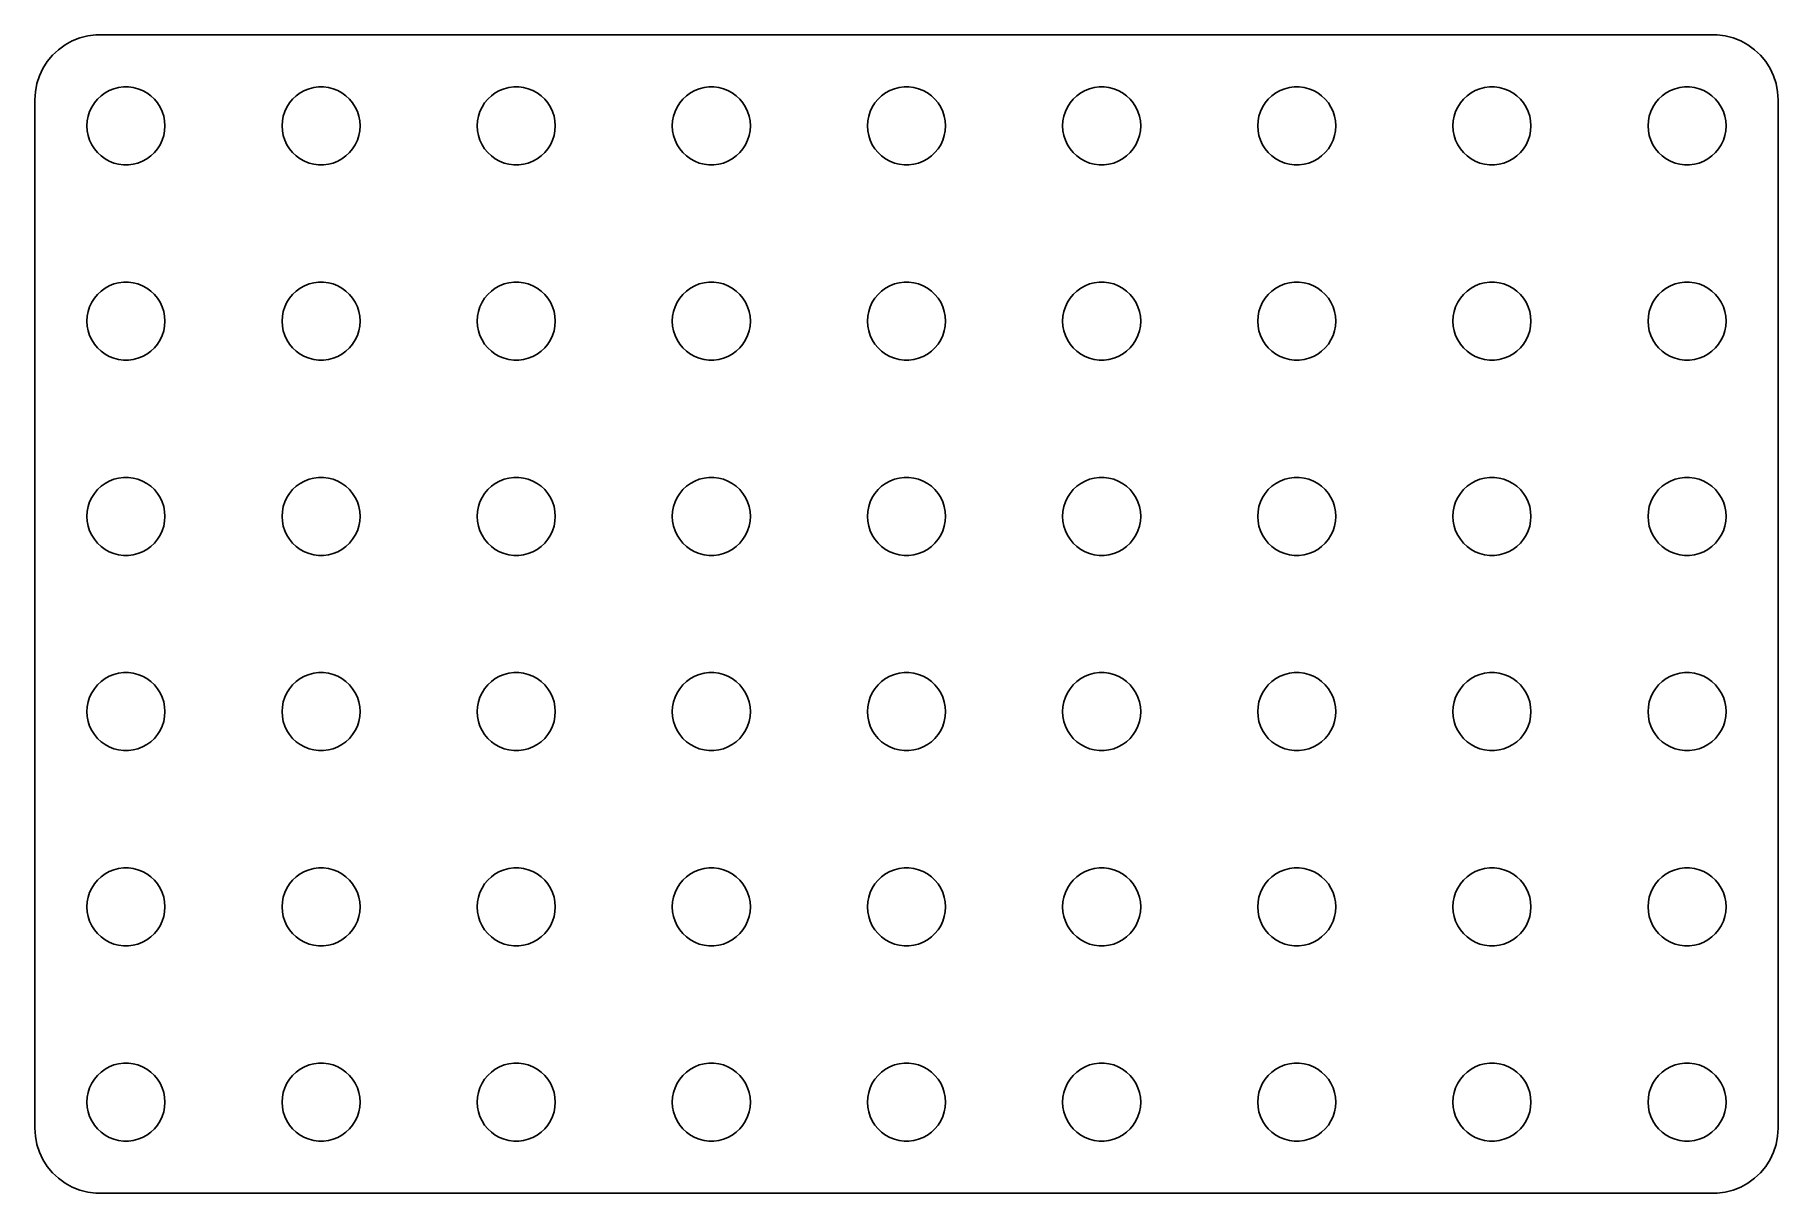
# Model space of a CAD drawing. Header units: metres. Extents: x -33.5 to 33.5, y -22.2 to 22.2.
import ezdxf

# ---------------------------------------------------------------- set-up
doc = ezdxf.new("R2010")
doc.units = ezdxf.units.M

msp = doc.modelspace()

# ---------------------------------------------------------------- linework, layer by layer
for p, q in [((-31.7725, 22.1276), (-32.0644, 22.0121)), ((-31.4684, 22.2057), (-31.7725, 22.1276)), ((-31.157, 22.2451), (-31.4684, 22.2057)), ((31.157, 22.2451), (-31.157, 22.2451)), ((31.4684, 22.2057), (31.157, 22.2451)), ((31.7725, 22.1276), (31.4684, 22.2057)), ((32.0644, 22.0121), (31.7725, 22.1276)), ((-32.8224, 21.4614), (-33.0225, 21.2195)), ((-32.5936, 21.6763), (-32.8224, 21.4614)), ((-32.3396, 21.8608), (-32.5936, 21.6763)), ((-32.0644, 22.0121), (-32.3396, 21.8608)), ((32.3396, 21.8608), (32.0644, 22.0121)), ((32.5936, 21.6763), (32.3396, 21.8608)), ((32.8224, 21.4614), (32.5936, 21.6763)), ((33.0225, 21.2195), (32.8224, 21.4614)), ((-33.1908, 20.9544), (-33.3244, 20.6703)), ((-33.0225, 21.2195), (-33.1908, 20.9544)), ((33.1908, 20.9544), (33.0225, 21.2195)), ((33.3244, 20.6703), (33.1908, 20.9544)), ((-33.4214, 20.3717), (-33.4803, 20.0633)), ((-33.3244, 20.6703), (-33.4214, 20.3717)), ((-30.8037, 20.0165), (-30.6387, 20.1072)), ((-30.6387, 20.1072), (-30.4635, 20.1766)), ((-30.4635, 20.1766), (-30.2811, 20.2234)), ((-30.2811, 20.2234), (-30.0942, 20.247)), ((-30.0942, 20.247), (-29.9058, 20.247)), ((-29.9058, 20.247), (-29.7189, 20.2234)), ((-29.7189, 20.2234), (-29.5365, 20.1766)), ((-29.5365, 20.1766), (-29.3613, 20.1072)), ((-29.3613, 20.1072), (-29.1963, 20.0165)), ((-23.3037, 20.0165), (-23.1387, 20.1072)), ((-23.1387, 20.1072), (-22.9635, 20.1766)), ((-22.9635, 20.1766), (-22.7811, 20.2234)), ((-22.7811, 20.2234), (-22.5942, 20.247)), ((-22.5942, 20.247), (-22.4058, 20.247)), ((-22.4058, 20.247), (-22.2189, 20.2234)), ((-22.2189, 20.2234), (-22.0365, 20.1766)), ((-22.0365, 20.1766), (-21.8613, 20.1072)), ((-21.8613, 20.1072), (-21.6963, 20.0165)), ((-15.8037, 20.0165), (-15.6387, 20.1072)), ((-15.6387, 20.1072), (-15.4635, 20.1766)), ((-15.4635, 20.1766), (-15.2811, 20.2234)), ((-15.2811, 20.2234), (-15.0942, 20.247)), ((-15.0942, 20.247), (-14.9058, 20.247)), ((-14.9058, 20.247), (-14.7189, 20.2234)), ((-14.7189, 20.2234), (-14.5365, 20.1766)), ((-14.5365, 20.1766), (-14.3613, 20.1072)), ((-14.3613, 20.1072), (-14.1963, 20.0165)), ((-8.30373, 20.0165), (-8.13866, 20.1072)), ((-8.13866, 20.1072), (-7.96352, 20.1766)), ((-7.96352, 20.1766), (-7.78107, 20.2234)), ((-7.78107, 20.2234), (-7.59418, 20.247)), ((-7.59418, 20.247), (-7.40581, 20.247)), ((-7.40581, 20.247), (-7.21892, 20.2234)), ((-7.21892, 20.2234), (-7.03647, 20.1766)), ((-7.03647, 20.1766), (-6.86133, 20.1072)), ((-6.86133, 20.1072), (-6.69626, 20.0165)), ((-0.803726, 20.0165), (-0.638657, 20.1072)), ((-0.638657, 20.1072), (-0.463516, 20.1766)), ((-0.463516, 20.1766), (-0.281067, 20.2234)), ((-0.281067, 20.2234), (-0.094177, 20.247)), ((-0.094177, 20.247), (0.094177, 20.247)), ((0.094177, 20.247), (0.281067, 20.2234)), ((0.281067, 20.2234), (0.463516, 20.1766)), ((0.463516, 20.1766), (0.638657, 20.1072)), ((0.638657, 20.1072), (0.803726, 20.0165)), ((6.69626, 20.0165), (6.86133, 20.1072)), ((6.86133, 20.1072), (7.03647, 20.1766)), ((7.03647, 20.1766), (7.21892, 20.2234)), ((7.21892, 20.2234), (7.40581, 20.247)), ((7.40581, 20.247), (7.59418, 20.247)), ((7.59418, 20.247), (7.78107, 20.2234)), ((7.78107, 20.2234), (7.96352, 20.1766)), ((7.96352, 20.1766), (8.13866, 20.1072)), ((8.13866, 20.1072), (8.30373, 20.0165)), ((14.1963, 20.0165), (14.3613, 20.1072)), ((14.3613, 20.1072), (14.5365, 20.1766)), ((14.5365, 20.1766), (14.7189, 20.2234)), ((14.7189, 20.2234), (14.9058, 20.247)), ((14.9058, 20.247), (15.0942, 20.247)), ((15.0942, 20.247), (15.2811, 20.2234)), ((15.2811, 20.2234), (15.4635, 20.1766)), ((15.4635, 20.1766), (15.6387, 20.1072)), ((15.6387, 20.1072), (15.8037, 20.0165)), ((21.6963, 20.0165), (21.8613, 20.1072)), ((21.8613, 20.1072), (22.0365, 20.1766)), ((22.0365, 20.1766), (22.2189, 20.2234)), ((22.2189, 20.2234), (22.4058, 20.247)), ((22.4058, 20.247), (22.5942, 20.247)), ((22.5942, 20.247), (22.7811, 20.2234)), ((22.7811, 20.2234), (22.9635, 20.1766)), ((22.9635, 20.1766), (23.1387, 20.1072)), ((23.1387, 20.1072), (23.3037, 20.0165)), ((29.1963, 20.0165), (29.3613, 20.1072)), ((29.3613, 20.1072), (29.5365, 20.1766)), ((29.5365, 20.1766), (29.7189, 20.2234)), ((29.7189, 20.2234), (29.9058, 20.247)), ((29.9058, 20.247), (30.0942, 20.247)), ((30.0942, 20.247), (30.2811, 20.2234)), ((30.2811, 20.2234), (30.4635, 20.1766)), ((30.4635, 20.1766), (30.6387, 20.1072)), ((30.6387, 20.1072), (30.8037, 20.0165)), ((33.4214, 20.3717), (33.3244, 20.6703)), ((33.4803, 20.0633), (33.4214, 20.3717)), ((-33.4803, 20.0633), (-33.5, 19.75)), ((-33.5, 19.75), (-33.5, -19.75)), ((-31.3947, 19.3022), (-31.3145, 19.4726)), ((-31.3145, 19.4726), (-31.2135, 19.6317)), ((-31.2135, 19.6317), (-31.0934, 19.7768)), ((-31.0934, 19.7768), (-30.9561, 19.9058)), ((-30.9561, 19.9058), (-30.8037, 20.0165)), ((-29.1963, 20.0165), (-29.0439, 19.9058)), ((-29.0439, 19.9058), (-28.9065, 19.7768)), ((-28.9065, 19.7768), (-28.7865, 19.6317)), ((-28.7865, 19.6317), (-28.6855, 19.4726)), ((-28.6855, 19.4726), (-28.6053, 19.3022)), ((-23.8947, 19.3022), (-23.8145, 19.4726)), ((-23.8145, 19.4726), (-23.7135, 19.6317)), ((-23.7135, 19.6317), (-23.5934, 19.7768)), ((-23.5934, 19.7768), (-23.4561, 19.9058)), ((-23.4561, 19.9058), (-23.3037, 20.0165)), ((-21.6963, 20.0165), (-21.5439, 19.9058)), ((-21.5439, 19.9058), (-21.4065, 19.7768)), ((-21.4065, 19.7768), (-21.2865, 19.6317)), ((-21.2865, 19.6317), (-21.1855, 19.4726)), ((-21.1855, 19.4726), (-21.1053, 19.3022)), ((-16.3947, 19.3022), (-16.3145, 19.4726)), ((-16.3145, 19.4726), (-16.2135, 19.6317)), ((-16.2135, 19.6317), (-16.0934, 19.7768)), ((-16.0934, 19.7768), (-15.9561, 19.9058)), ((-15.9561, 19.9058), (-15.8037, 20.0165)), ((-14.1963, 20.0165), (-14.0439, 19.9058)), ((-14.0439, 19.9058), (-13.9065, 19.7768)), ((-13.9065, 19.7768), (-13.7865, 19.6317)), ((-13.7865, 19.6317), (-13.6855, 19.4726)), ((-13.6855, 19.4726), (-13.6053, 19.3022)), ((-8.89465, 19.3022), (-8.81445, 19.4726)), ((-8.81445, 19.4726), (-8.71352, 19.6317)), ((-8.71352, 19.6317), (-8.59344, 19.7768)), ((-8.59344, 19.7768), (-8.45613, 19.9058)), ((-8.45613, 19.9058), (-8.30373, 20.0165)), ((-6.69626, 20.0165), (-6.54385, 19.9058)), ((-6.54385, 19.9058), (-6.40654, 19.7768)), ((-6.40654, 19.7768), (-6.28647, 19.6317)), ((-6.28647, 19.6317), (-6.18553, 19.4726)), ((-6.18553, 19.4726), (-6.10533, 19.3022)), ((-1.39465, 19.3022), (-1.31445, 19.4726)), ((-1.31445, 19.4726), (-1.21352, 19.6317)), ((-1.21352, 19.6317), (-1.09344, 19.7768)), ((-1.09344, 19.7768), (-0.956131, 19.9058)), ((-0.956131, 19.9058), (-0.803726, 20.0165)), ((0.803726, 20.0165), (0.956131, 19.9058)), ((0.956131, 19.9058), (1.09344, 19.7768)), ((1.09344, 19.7768), (1.21352, 19.6317)), ((1.21352, 19.6317), (1.31445, 19.4726)), ((1.31445, 19.4726), (1.39465, 19.3022)), ((6.10533, 19.3022), (6.18553, 19.4726)), ((6.18553, 19.4726), (6.28647, 19.6317)), ((6.28647, 19.6317), (6.40654, 19.7768)), ((6.40654, 19.7768), (6.54385, 19.9058)), ((6.54385, 19.9058), (6.69626, 20.0165)), ((8.30373, 20.0165), (8.45613, 19.9058)), ((8.45613, 19.9058), (8.59344, 19.7768)), ((8.59344, 19.7768), (8.71352, 19.6317)), ((8.71352, 19.6317), (8.81445, 19.4726)), ((8.81445, 19.4726), (8.89465, 19.3022)), ((13.6053, 19.3022), (13.6855, 19.4726)), ((13.6855, 19.4726), (13.7865, 19.6317)), ((13.7865, 19.6317), (13.9065, 19.7768)), ((13.9065, 19.7768), (14.0439, 19.9058)), ((14.0439, 19.9058), (14.1963, 20.0165)), ((15.8037, 20.0165), (15.9561, 19.9058)), ((15.9561, 19.9058), (16.0934, 19.7768)), ((16.0934, 19.7768), (16.2135, 19.6317)), ((16.2135, 19.6317), (16.3145, 19.4726)), ((16.3145, 19.4726), (16.3947, 19.3022)), ((21.1053, 19.3022), (21.1855, 19.4726)), ((21.1855, 19.4726), (21.2865, 19.6317)), ((21.2865, 19.6317), (21.4065, 19.7768)), ((21.4065, 19.7768), (21.5439, 19.9058)), ((21.5439, 19.9058), (21.6963, 20.0165)), ((23.3037, 20.0165), (23.4561, 19.9058)), ((23.4561, 19.9058), (23.5934, 19.7768)), ((23.5934, 19.7768), (23.7135, 19.6317)), ((23.7135, 19.6317), (23.8145, 19.4726)), ((23.8145, 19.4726), (23.8947, 19.3022)), ((28.6053, 19.3022), (28.6855, 19.4726)), ((28.6855, 19.4726), (28.7865, 19.6317)), ((28.7865, 19.6317), (28.9065, 19.7768)), ((28.9065, 19.7768), (29.0439, 19.9058)), ((29.0439, 19.9058), (29.1963, 20.0165)), ((30.8037, 20.0165), (30.9561, 19.9058)), ((30.9561, 19.9058), (31.0934, 19.7768)), ((31.0934, 19.7768), (31.2135, 19.6317)), ((31.2135, 19.6317), (31.3145, 19.4726)), ((31.3145, 19.4726), (31.3947, 19.3022)), ((33.5, 19.75), (33.4803, 20.0633)), ((33.5, -19.75), (33.5, 19.75)), ((-31.5, 18.75), (-31.4882, 18.938)), ((-31.4882, 18.938), (-31.4529, 19.123)), ((-31.4529, 19.123), (-31.3947, 19.3022)), ((-28.6053, 19.3022), (-28.5471, 19.123)), ((-28.5471, 19.123), (-28.5118, 18.938)), ((-28.5118, 18.938), (-28.5, 18.75)), ((-24, 18.75), (-23.9882, 18.938)), ((-23.9882, 18.938), (-23.9529, 19.123)), ((-23.9529, 19.123), (-23.8947, 19.3022)), ((-21.1053, 19.3022), (-21.0471, 19.123)), ((-21.0471, 19.123), (-21.0118, 18.938)), ((-21.0118, 18.938), (-21, 18.75)), ((-16.5, 18.75), (-16.4882, 18.938)), ((-16.4882, 18.938), (-16.4529, 19.123)), ((-16.4529, 19.123), (-16.3947, 19.3022)), ((-13.6053, 19.3022), (-13.5471, 19.123)), ((-13.5471, 19.123), (-13.5118, 18.938)), ((-13.5118, 18.938), (-13.5, 18.75)), ((-9, 18.75), (-8.98816, 18.938)), ((-8.98816, 18.938), (-8.95287, 19.123)), ((-8.95287, 19.123), (-8.89465, 19.3022)), ((-6.10533, 19.3022), (-6.04712, 19.123)), ((-6.04712, 19.123), (-6.01183, 18.938)), ((-6.01183, 18.938), (-6, 18.75)), ((-1.5, 18.75), (-1.48816, 18.938)), ((-1.48816, 18.938), (-1.45287, 19.123)), ((-1.45287, 19.123), (-1.39465, 19.3022)), ((1.39465, 19.3022), (1.45287, 19.123)), ((1.45287, 19.123), (1.48816, 18.938)), ((1.48816, 18.938), (1.5, 18.75)), ((6, 18.75), (6.01183, 18.938)), ((6.01183, 18.938), (6.04712, 19.123)), ((6.04712, 19.123), (6.10533, 19.3022)), ((8.89465, 19.3022), (8.95287, 19.123)), ((8.95287, 19.123), (8.98816, 18.938)), ((8.98816, 18.938), (9, 18.75)), ((13.5, 18.75), (13.5118, 18.938)), ((13.5118, 18.938), (13.5471, 19.123)), ((13.5471, 19.123), (13.6053, 19.3022)), ((16.3947, 19.3022), (16.4529, 19.123)), ((16.4529, 19.123), (16.4882, 18.938)), ((16.4882, 18.938), (16.5, 18.75)), ((21, 18.75), (21.0118, 18.938)), ((21.0118, 18.938), (21.0471, 19.123)), ((21.0471, 19.123), (21.1053, 19.3022)), ((23.8947, 19.3022), (23.9529, 19.123)), ((23.9529, 19.123), (23.9882, 18.938)), ((23.9882, 18.938), (24, 18.75)), ((28.5, 18.75), (28.5118, 18.938)), ((28.5118, 18.938), (28.5471, 19.123)), ((28.5471, 19.123), (28.6053, 19.3022)), ((31.3947, 19.3022), (31.4529, 19.123)), ((31.4529, 19.123), (31.4882, 18.938)), ((31.4882, 18.938), (31.5, 18.75)), ((-31.4882, 18.562), (-31.5, 18.75)), ((-31.4529, 18.377), (-31.4882, 18.562)), ((-31.3947, 18.1978), (-31.4529, 18.377)), ((-31.3145, 18.0274), (-31.3947, 18.1978)), ((-28.6053, 18.1978), (-28.6855, 18.0274)), ((-28.5471, 18.377), (-28.6053, 18.1978)), ((-28.5118, 18.562), (-28.5471, 18.377)), ((-28.5, 18.75), (-28.5118, 18.562)), ((-23.9882, 18.562), (-24, 18.75)), ((-23.9529, 18.377), (-23.9882, 18.562)), ((-23.8947, 18.1978), (-23.9529, 18.377)), ((-23.8145, 18.0274), (-23.8947, 18.1978)), ((-21.1053, 18.1978), (-21.1855, 18.0274)), ((-21.0471, 18.377), (-21.1053, 18.1978)), ((-21.0118, 18.562), (-21.0471, 18.377)), ((-21, 18.75), (-21.0118, 18.562)), ((-16.4882, 18.562), (-16.5, 18.75)), ((-16.4529, 18.377), (-16.4882, 18.562)), ((-16.3947, 18.1978), (-16.4529, 18.377)), ((-16.3145, 18.0274), (-16.3947, 18.1978)), ((-13.6053, 18.1978), (-13.6855, 18.0274)), ((-13.5471, 18.377), (-13.6053, 18.1978)), ((-13.5118, 18.562), (-13.5471, 18.377)), ((-13.5, 18.75), (-13.5118, 18.562)), ((-8.98816, 18.562), (-9, 18.75)), ((-8.95287, 18.377), (-8.98816, 18.562)), ((-8.89465, 18.1978), (-8.95287, 18.377)), ((-8.81445, 18.0274), (-8.89465, 18.1978)), ((-6.10533, 18.1978), (-6.18553, 18.0274)), ((-6.04712, 18.377), (-6.10533, 18.1978)), ((-6.01183, 18.562), (-6.04712, 18.377)), ((-6, 18.75), (-6.01183, 18.562)), ((-1.48816, 18.562), (-1.5, 18.75)), ((-1.45287, 18.377), (-1.48816, 18.562)), ((-1.39465, 18.1978), (-1.45287, 18.377)), ((-1.31445, 18.0274), (-1.39465, 18.1978)), ((1.39465, 18.1978), (1.31445, 18.0274)), ((1.45287, 18.377), (1.39465, 18.1978)), ((1.48816, 18.562), (1.45287, 18.377)), ((1.5, 18.75), (1.48816, 18.562)), ((6.01183, 18.562), (6, 18.75)), ((6.04712, 18.377), (6.01183, 18.562)), ((6.10533, 18.1978), (6.04712, 18.377)), ((6.18553, 18.0274), (6.10533, 18.1978)), ((8.89465, 18.1978), (8.81445, 18.0274)), ((8.95287, 18.377), (8.89465, 18.1978)), ((8.98816, 18.562), (8.95287, 18.377)), ((9, 18.75), (8.98816, 18.562)), ((13.5118, 18.562), (13.5, 18.75)), ((13.5471, 18.377), (13.5118, 18.562)), ((13.6053, 18.1978), (13.5471, 18.377)), ((13.6855, 18.0274), (13.6053, 18.1978)), ((16.3947, 18.1978), (16.3145, 18.0274)), ((16.4529, 18.377), (16.3947, 18.1978)), ((16.4882, 18.562), (16.4529, 18.377)), ((16.5, 18.75), (16.4882, 18.562)), ((21.0118, 18.562), (21, 18.75)), ((21.0471, 18.377), (21.0118, 18.562)), ((21.1053, 18.1978), (21.0471, 18.377)), ((21.1855, 18.0274), (21.1053, 18.1978)), ((23.8947, 18.1978), (23.8145, 18.0274)), ((23.9529, 18.377), (23.8947, 18.1978)), ((23.9882, 18.562), (23.9529, 18.377)), ((24, 18.75), (23.9882, 18.562)), ((28.5118, 18.562), (28.5, 18.75)), ((28.5471, 18.377), (28.5118, 18.562)), ((28.6053, 18.1978), (28.5471, 18.377)), ((28.6855, 18.0274), (28.6053, 18.1978)), ((31.3947, 18.1978), (31.3145, 18.0274)), ((31.4529, 18.377), (31.3947, 18.1978)), ((31.4882, 18.562), (31.4529, 18.377)), ((31.5, 18.75), (31.4882, 18.562)), ((-31.2135, 17.8683), (-31.3145, 18.0274)), ((-31.0934, 17.7232), (-31.2135, 17.8683)), ((-30.9561, 17.5942), (-31.0934, 17.7232)), ((-30.8037, 17.4835), (-30.9561, 17.5942)), ((-30.6387, 17.3927), (-30.8037, 17.4835)), ((-29.1963, 17.4835), (-29.3613, 17.3927)), ((-29.0439, 17.5942), (-29.1963, 17.4835)), ((-28.9065, 17.7232), (-29.0439, 17.5942)), ((-28.7865, 17.8683), (-28.9065, 17.7232)), ((-28.6855, 18.0274), (-28.7865, 17.8683)), ((-23.7135, 17.8683), (-23.8145, 18.0274)), ((-23.5934, 17.7232), (-23.7135, 17.8683)), ((-23.4561, 17.5942), (-23.5934, 17.7232)), ((-23.3037, 17.4835), (-23.4561, 17.5942)), ((-23.1387, 17.3927), (-23.3037, 17.4835)), ((-21.6963, 17.4835), (-21.8613, 17.3927)), ((-21.5439, 17.5942), (-21.6963, 17.4835)), ((-21.4065, 17.7232), (-21.5439, 17.5942)), ((-21.2865, 17.8683), (-21.4065, 17.7232)), ((-21.1855, 18.0274), (-21.2865, 17.8683)), ((-16.2135, 17.8683), (-16.3145, 18.0274)), ((-16.0934, 17.7232), (-16.2135, 17.8683)), ((-15.9561, 17.5942), (-16.0934, 17.7232)), ((-15.8037, 17.4835), (-15.9561, 17.5942)), ((-15.6387, 17.3927), (-15.8037, 17.4835)), ((-14.1963, 17.4835), (-14.3613, 17.3927)), ((-14.0439, 17.5942), (-14.1963, 17.4835)), ((-13.9065, 17.7232), (-14.0439, 17.5942)), ((-13.7865, 17.8683), (-13.9065, 17.7232)), ((-13.6855, 18.0274), (-13.7865, 17.8683)), ((-8.71352, 17.8683), (-8.81445, 18.0274)), ((-8.59344, 17.7232), (-8.71352, 17.8683)), ((-8.45613, 17.5942), (-8.59344, 17.7232)), ((-8.30373, 17.4835), (-8.45613, 17.5942)), ((-8.13866, 17.3927), (-8.30373, 17.4835)), ((-6.69626, 17.4835), (-6.86133, 17.3927)), ((-6.54385, 17.5942), (-6.69626, 17.4835)), ((-6.40654, 17.7232), (-6.54385, 17.5942)), ((-6.28647, 17.8683), (-6.40654, 17.7232)), ((-6.18553, 18.0274), (-6.28647, 17.8683)), ((-1.21352, 17.8683), (-1.31445, 18.0274)), ((-1.09344, 17.7232), (-1.21352, 17.8683)), ((-0.956131, 17.5942), (-1.09344, 17.7232)), ((-0.803726, 17.4835), (-0.956131, 17.5942)), ((-0.638657, 17.3927), (-0.803726, 17.4835)), ((0.803726, 17.4835), (0.638657, 17.3927)), ((0.956131, 17.5942), (0.803726, 17.4835)), ((1.09344, 17.7232), (0.956131, 17.5942)), ((1.21352, 17.8683), (1.09344, 17.7232)), ((1.31445, 18.0274), (1.21352, 17.8683)), ((6.28647, 17.8683), (6.18553, 18.0274)), ((6.40654, 17.7232), (6.28647, 17.8683)), ((6.54385, 17.5942), (6.40654, 17.7232)), ((6.69626, 17.4835), (6.54385, 17.5942)), ((6.86133, 17.3927), (6.69626, 17.4835)), ((8.30373, 17.4835), (8.13866, 17.3927)), ((8.45613, 17.5942), (8.30373, 17.4835)), ((8.59344, 17.7232), (8.45613, 17.5942)), ((8.71352, 17.8683), (8.59344, 17.7232)), ((8.81445, 18.0274), (8.71352, 17.8683)), ((13.7865, 17.8683), (13.6855, 18.0274)), ((13.9065, 17.7232), (13.7865, 17.8683)), ((14.0439, 17.5942), (13.9065, 17.7232)), ((14.1963, 17.4835), (14.0439, 17.5942)), ((14.3613, 17.3927), (14.1963, 17.4835)), ((15.8037, 17.4835), (15.6387, 17.3927)), ((15.9561, 17.5942), (15.8037, 17.4835)), ((16.0934, 17.7232), (15.9561, 17.5942)), ((16.2135, 17.8683), (16.0934, 17.7232)), ((16.3145, 18.0274), (16.2135, 17.8683)), ((21.2865, 17.8683), (21.1855, 18.0274)), ((21.4065, 17.7232), (21.2865, 17.8683)), ((21.5439, 17.5942), (21.4065, 17.7232)), ((21.6963, 17.4835), (21.5439, 17.5942)), ((21.8613, 17.3927), (21.6963, 17.4835)), ((23.3037, 17.4835), (23.1387, 17.3927)), ((23.4561, 17.5942), (23.3037, 17.4835)), ((23.5934, 17.7232), (23.4561, 17.5942)), ((23.7135, 17.8683), (23.5934, 17.7232)), ((23.8145, 18.0274), (23.7135, 17.8683)), ((28.7865, 17.8683), (28.6855, 18.0274)), ((28.9065, 17.7232), (28.7865, 17.8683)), ((29.0439, 17.5942), (28.9065, 17.7232)), ((29.1963, 17.4835), (29.0439, 17.5942)), ((29.3613, 17.3927), (29.1963, 17.4835)), ((30.8037, 17.4835), (30.6387, 17.3927)), ((30.9561, 17.5942), (30.8037, 17.4835)), ((31.0934, 17.7232), (30.9561, 17.5942)), ((31.2135, 17.8683), (31.0934, 17.7232)), ((31.3145, 18.0274), (31.2135, 17.8683)), ((-30.4635, 17.3234), (-30.6387, 17.3927)), ((-30.2811, 17.2766), (-30.4635, 17.3234)), ((-30.0942, 17.253), (-30.2811, 17.2766)), ((-29.9058, 17.253), (-30.0942, 17.253)), ((-29.7189, 17.2766), (-29.9058, 17.253)), ((-29.5365, 17.3234), (-29.7189, 17.2766)), ((-29.3613, 17.3927), (-29.5365, 17.3234)), ((-22.9635, 17.3234), (-23.1387, 17.3927)), ((-22.7811, 17.2766), (-22.9635, 17.3234)), ((-22.5942, 17.253), (-22.7811, 17.2766)), ((-22.4058, 17.253), (-22.5942, 17.253)), ((-22.2189, 17.2766), (-22.4058, 17.253)), ((-22.0365, 17.3234), (-22.2189, 17.2766)), ((-21.8613, 17.3927), (-22.0365, 17.3234)), ((-15.4635, 17.3234), (-15.6387, 17.3927)), ((-15.2811, 17.2766), (-15.4635, 17.3234)), ((-15.0942, 17.253), (-15.2811, 17.2766)), ((-14.9058, 17.253), (-15.0942, 17.253)), ((-14.7189, 17.2766), (-14.9058, 17.253)), ((-14.5365, 17.3234), (-14.7189, 17.2766)), ((-14.3613, 17.3927), (-14.5365, 17.3234)), ((-7.96352, 17.3234), (-8.13866, 17.3927)), ((-7.78107, 17.2766), (-7.96352, 17.3234)), ((-7.59418, 17.253), (-7.78107, 17.2766)), ((-7.40581, 17.253), (-7.59418, 17.253)), ((-7.21892, 17.2766), (-7.40581, 17.253)), ((-7.03647, 17.3234), (-7.21892, 17.2766)), ((-6.86133, 17.3927), (-7.03647, 17.3234)), ((-0.463516, 17.3234), (-0.638657, 17.3927)), ((-0.281067, 17.2766), (-0.463516, 17.3234)), ((-0.094177, 17.253), (-0.281067, 17.2766)), ((0.094177, 17.253), (-0.094177, 17.253)), ((0.281067, 17.2766), (0.094177, 17.253)), ((0.463516, 17.3234), (0.281067, 17.2766)), ((0.638657, 17.3927), (0.463516, 17.3234)), ((7.03647, 17.3234), (6.86133, 17.3927)), ((7.21892, 17.2766), (7.03647, 17.3234)), ((7.40581, 17.253), (7.21892, 17.2766)), ((7.59418, 17.253), (7.40581, 17.253)), ((7.78107, 17.2766), (7.59418, 17.253)), ((7.96352, 17.3234), (7.78107, 17.2766)), ((8.13866, 17.3927), (7.96352, 17.3234)), ((14.5365, 17.3234), (14.3613, 17.3927)), ((14.7189, 17.2766), (14.5365, 17.3234)), ((14.9058, 17.253), (14.7189, 17.2766)), ((15.0942, 17.253), (14.9058, 17.253)), ((15.2811, 17.2766), (15.0942, 17.253)), ((15.4635, 17.3234), (15.2811, 17.2766)), ((15.6387, 17.3927), (15.4635, 17.3234)), ((22.0365, 17.3234), (21.8613, 17.3927)), ((22.2189, 17.2766), (22.0365, 17.3234)), ((22.4058, 17.253), (22.2189, 17.2766)), ((22.5942, 17.253), (22.4058, 17.253)), ((22.7811, 17.2766), (22.5942, 17.253)), ((22.9635, 17.3234), (22.7811, 17.2766)), ((23.1387, 17.3927), (22.9635, 17.3234)), ((29.5365, 17.3234), (29.3613, 17.3927)), ((29.7189, 17.2766), (29.5365, 17.3234)), ((29.9058, 17.253), (29.7189, 17.2766)), ((30.0942, 17.253), (29.9058, 17.253)), ((30.2811, 17.2766), (30.0942, 17.253)), ((30.4635, 17.3234), (30.2811, 17.2766)), ((30.6387, 17.3927), (30.4635, 17.3234)), ((-30.2811, 12.7234), (-30.0942, 12.747)), ((-30.0942, 12.747), (-29.9058, 12.747)), ((-29.9058, 12.747), (-29.7189, 12.7234)), ((-22.7811, 12.7234), (-22.5942, 12.747)), ((-22.5942, 12.747), (-22.4058, 12.747)), ((-22.4058, 12.747), (-22.2189, 12.7234)), ((-15.2811, 12.7234), (-15.0942, 12.747)), ((-15.0942, 12.747), (-14.9058, 12.747)), ((-14.9058, 12.747), (-14.7189, 12.7234)), ((-7.78107, 12.7234), (-7.59418, 12.747)), ((-7.59418, 12.747), (-7.40581, 12.747)), ((-7.40581, 12.747), (-7.21892, 12.7234)), ((-0.281067, 12.7234), (-0.094177, 12.747)), ((-0.094177, 12.747), (0.094177, 12.747)), ((0.094177, 12.747), (0.281067, 12.7234)), ((7.21892, 12.7234), (7.40581, 12.747)), ((7.40581, 12.747), (7.59418, 12.747)), ((7.59418, 12.747), (7.78107, 12.7234)), ((14.7189, 12.7234), (14.9058, 12.747)), ((14.9058, 12.747), (15.0942, 12.747)), ((15.0942, 12.747), (15.2811, 12.7234)), ((22.2189, 12.7234), (22.4058, 12.747)), ((22.4058, 12.747), (22.5942, 12.747)), ((22.5942, 12.747), (22.7811, 12.7234)), ((29.7189, 12.7234), (29.9058, 12.747)), ((29.9058, 12.747), (30.0942, 12.747)), ((30.0942, 12.747), (30.2811, 12.7234)), ((-31.3145, 11.9726), (-31.2135, 12.1317)), ((-31.2135, 12.1317), (-31.0934, 12.2768)), ((-31.0934, 12.2768), (-30.9561, 12.4058)), ((-30.9561, 12.4058), (-30.8037, 12.5165)), ((-30.8037, 12.5165), (-30.6387, 12.6072)), ((-30.6387, 12.6072), (-30.4635, 12.6766)), ((-30.4635, 12.6766), (-30.2811, 12.7234)), ((-29.7189, 12.7234), (-29.5365, 12.6766)), ((-29.5365, 12.6766), (-29.3613, 12.6072)), ((-29.3613, 12.6072), (-29.1963, 12.5165)), ((-29.1963, 12.5165), (-29.0439, 12.4058)), ((-29.0439, 12.4058), (-28.9065, 12.2768)), ((-28.9065, 12.2768), (-28.7865, 12.1317)), ((-28.7865, 12.1317), (-28.6855, 11.9726)), ((-23.8145, 11.9726), (-23.7135, 12.1317)), ((-23.7135, 12.1317), (-23.5934, 12.2768)), ((-23.5934, 12.2768), (-23.4561, 12.4058)), ((-23.4561, 12.4058), (-23.3037, 12.5165)), ((-23.3037, 12.5165), (-23.1387, 12.6072)), ((-23.1387, 12.6072), (-22.9635, 12.6766)), ((-22.9635, 12.6766), (-22.7811, 12.7234)), ((-22.2189, 12.7234), (-22.0365, 12.6766)), ((-22.0365, 12.6766), (-21.8613, 12.6072)), ((-21.8613, 12.6072), (-21.6963, 12.5165)), ((-21.6963, 12.5165), (-21.5439, 12.4058)), ((-21.5439, 12.4058), (-21.4065, 12.2768)), ((-21.4065, 12.2768), (-21.2865, 12.1317)), ((-21.2865, 12.1317), (-21.1855, 11.9726)), ((-16.3145, 11.9726), (-16.2135, 12.1317)), ((-16.2135, 12.1317), (-16.0934, 12.2768)), ((-16.0934, 12.2768), (-15.9561, 12.4058)), ((-15.9561, 12.4058), (-15.8037, 12.5165)), ((-15.8037, 12.5165), (-15.6387, 12.6072)), ((-15.6387, 12.6072), (-15.4635, 12.6766)), ((-15.4635, 12.6766), (-15.2811, 12.7234)), ((-14.7189, 12.7234), (-14.5365, 12.6766)), ((-14.5365, 12.6766), (-14.3613, 12.6072)), ((-14.3613, 12.6072), (-14.1963, 12.5165)), ((-14.1963, 12.5165), (-14.0439, 12.4058)), ((-14.0439, 12.4058), (-13.9065, 12.2768)), ((-13.9065, 12.2768), (-13.7865, 12.1317)), ((-13.7865, 12.1317), (-13.6855, 11.9726)), ((-8.81445, 11.9726), (-8.71352, 12.1317)), ((-8.71352, 12.1317), (-8.59344, 12.2768)), ((-8.59344, 12.2768), (-8.45613, 12.4058)), ((-8.45613, 12.4058), (-8.30373, 12.5165)), ((-8.30373, 12.5165), (-8.13866, 12.6072)), ((-8.13866, 12.6072), (-7.96352, 12.6766)), ((-7.96352, 12.6766), (-7.78107, 12.7234)), ((-7.21892, 12.7234), (-7.03647, 12.6766)), ((-7.03647, 12.6766), (-6.86133, 12.6072)), ((-6.86133, 12.6072), (-6.69626, 12.5165)), ((-6.69626, 12.5165), (-6.54385, 12.4058)), ((-6.54385, 12.4058), (-6.40654, 12.2768)), ((-6.40654, 12.2768), (-6.28647, 12.1317)), ((-6.28647, 12.1317), (-6.18553, 11.9726)), ((-1.31445, 11.9726), (-1.21352, 12.1317)), ((-1.21352, 12.1317), (-1.09344, 12.2768)), ((-1.09344, 12.2768), (-0.956131, 12.4058)), ((-0.956131, 12.4058), (-0.803726, 12.5165)), ((-0.803726, 12.5165), (-0.638657, 12.6072)), ((-0.638657, 12.6072), (-0.463516, 12.6766)), ((-0.463516, 12.6766), (-0.281067, 12.7234)), ((0.281067, 12.7234), (0.463516, 12.6766)), ((0.463516, 12.6766), (0.638657, 12.6072)), ((0.638657, 12.6072), (0.803726, 12.5165)), ((0.803726, 12.5165), (0.956131, 12.4058)), ((0.956131, 12.4058), (1.09344, 12.2768)), ((1.09344, 12.2768), (1.21352, 12.1317)), ((1.21352, 12.1317), (1.31445, 11.9726)), ((6.18553, 11.9726), (6.28647, 12.1317)), ((6.28647, 12.1317), (6.40654, 12.2768)), ((6.40654, 12.2768), (6.54385, 12.4058)), ((6.54385, 12.4058), (6.69626, 12.5165)), ((6.69626, 12.5165), (6.86133, 12.6072)), ((6.86133, 12.6072), (7.03647, 12.6766)), ((7.03647, 12.6766), (7.21892, 12.7234)), ((7.78107, 12.7234), (7.96352, 12.6766)), ((7.96352, 12.6766), (8.13866, 12.6072)), ((8.13866, 12.6072), (8.30373, 12.5165)), ((8.30373, 12.5165), (8.45613, 12.4058)), ((8.45613, 12.4058), (8.59344, 12.2768)), ((8.59344, 12.2768), (8.71352, 12.1317)), ((8.71352, 12.1317), (8.81445, 11.9726)), ((13.6855, 11.9726), (13.7865, 12.1317)), ((13.7865, 12.1317), (13.9065, 12.2768)), ((13.9065, 12.2768), (14.0439, 12.4058)), ((14.0439, 12.4058), (14.1963, 12.5165)), ((14.1963, 12.5165), (14.3613, 12.6072)), ((14.3613, 12.6072), (14.5365, 12.6766)), ((14.5365, 12.6766), (14.7189, 12.7234)), ((15.2811, 12.7234), (15.4635, 12.6766)), ((15.4635, 12.6766), (15.6387, 12.6072)), ((15.6387, 12.6072), (15.8037, 12.5165)), ((15.8037, 12.5165), (15.9561, 12.4058)), ((15.9561, 12.4058), (16.0934, 12.2768)), ((16.0934, 12.2768), (16.2135, 12.1317)), ((16.2135, 12.1317), (16.3145, 11.9726)), ((21.1855, 11.9726), (21.2865, 12.1317)), ((21.2865, 12.1317), (21.4065, 12.2768)), ((21.4065, 12.2768), (21.5439, 12.4058)), ((21.5439, 12.4058), (21.6963, 12.5165)), ((21.6963, 12.5165), (21.8613, 12.6072)), ((21.8613, 12.6072), (22.0365, 12.6766)), ((22.0365, 12.6766), (22.2189, 12.7234)), ((22.7811, 12.7234), (22.9635, 12.6766)), ((22.9635, 12.6766), (23.1387, 12.6072)), ((23.1387, 12.6072), (23.3037, 12.5165)), ((23.3037, 12.5165), (23.4561, 12.4058)), ((23.4561, 12.4058), (23.5934, 12.2768)), ((23.5934, 12.2768), (23.7135, 12.1317)), ((23.7135, 12.1317), (23.8145, 11.9726)), ((28.6855, 11.9726), (28.7865, 12.1317)), ((28.7865, 12.1317), (28.9065, 12.2768)), ((28.9065, 12.2768), (29.0439, 12.4058)), ((29.0439, 12.4058), (29.1963, 12.5165)), ((29.1963, 12.5165), (29.3613, 12.6072)), ((29.3613, 12.6072), (29.5365, 12.6766)), ((29.5365, 12.6766), (29.7189, 12.7234)), ((30.2811, 12.7234), (30.4635, 12.6766)), ((30.4635, 12.6766), (30.6387, 12.6072)), ((30.6387, 12.6072), (30.8037, 12.5165)), ((30.8037, 12.5165), (30.9561, 12.4058)), ((30.9561, 12.4058), (31.0934, 12.2768)), ((31.0934, 12.2768), (31.2135, 12.1317)), ((31.2135, 12.1317), (31.3145, 11.9726)), ((-31.5, 11.25), (-31.4882, 11.438)), ((-31.4882, 11.438), (-31.4529, 11.623)), ((-31.4529, 11.623), (-31.3947, 11.8022)), ((-31.3947, 11.8022), (-31.3145, 11.9726)), ((-28.6855, 11.9726), (-28.6053, 11.8022)), ((-28.6053, 11.8022), (-28.5471, 11.623)), ((-28.5471, 11.623), (-28.5118, 11.438)), ((-28.5118, 11.438), (-28.5, 11.25)), ((-24, 11.25), (-23.9882, 11.438)), ((-23.9882, 11.438), (-23.9529, 11.623)), ((-23.9529, 11.623), (-23.8947, 11.8022)), ((-23.8947, 11.8022), (-23.8145, 11.9726)), ((-21.1855, 11.9726), (-21.1053, 11.8022)), ((-21.1053, 11.8022), (-21.0471, 11.623)), ((-21.0471, 11.623), (-21.0118, 11.438)), ((-21.0118, 11.438), (-21, 11.25)), ((-16.5, 11.25), (-16.4882, 11.438)), ((-16.4882, 11.438), (-16.4529, 11.623)), ((-16.4529, 11.623), (-16.3947, 11.8022)), ((-16.3947, 11.8022), (-16.3145, 11.9726)), ((-13.6855, 11.9726), (-13.6053, 11.8022)), ((-13.6053, 11.8022), (-13.5471, 11.623)), ((-13.5471, 11.623), (-13.5118, 11.438)), ((-13.5118, 11.438), (-13.5, 11.25)), ((-9, 11.25), (-8.98816, 11.438)), ((-8.98816, 11.438), (-8.95287, 11.623)), ((-8.95287, 11.623), (-8.89465, 11.8022)), ((-8.89465, 11.8022), (-8.81445, 11.9726)), ((-6.18553, 11.9726), (-6.10533, 11.8022)), ((-6.10533, 11.8022), (-6.04712, 11.623)), ((-6.04712, 11.623), (-6.01183, 11.438)), ((-6.01183, 11.438), (-6, 11.25)), ((-1.5, 11.25), (-1.48816, 11.438)), ((-1.48816, 11.438), (-1.45287, 11.623)), ((-1.45287, 11.623), (-1.39465, 11.8022)), ((-1.39465, 11.8022), (-1.31445, 11.9726)), ((1.31445, 11.9726), (1.39465, 11.8022)), ((1.39465, 11.8022), (1.45287, 11.623)), ((1.45287, 11.623), (1.48816, 11.438)), ((1.48816, 11.438), (1.5, 11.25)), ((6, 11.25), (6.01183, 11.438)), ((6.01183, 11.438), (6.04712, 11.623)), ((6.04712, 11.623), (6.10533, 11.8022)), ((6.10533, 11.8022), (6.18553, 11.9726)), ((8.81445, 11.9726), (8.89465, 11.8022)), ((8.89465, 11.8022), (8.95287, 11.623)), ((8.95287, 11.623), (8.98816, 11.438)), ((8.98816, 11.438), (9, 11.25)), ((13.5, 11.25), (13.5118, 11.438)), ((13.5118, 11.438), (13.5471, 11.623)), ((13.5471, 11.623), (13.6053, 11.8022)), ((13.6053, 11.8022), (13.6855, 11.9726)), ((16.3145, 11.9726), (16.3947, 11.8022)), ((16.3947, 11.8022), (16.4529, 11.623)), ((16.4529, 11.623), (16.4882, 11.438)), ((16.4882, 11.438), (16.5, 11.25)), ((21, 11.25), (21.0118, 11.438)), ((21.0118, 11.438), (21.0471, 11.623)), ((21.0471, 11.623), (21.1053, 11.8022)), ((21.1053, 11.8022), (21.1855, 11.9726)), ((23.8145, 11.9726), (23.8947, 11.8022)), ((23.8947, 11.8022), (23.9529, 11.623)), ((23.9529, 11.623), (23.9882, 11.438)), ((23.9882, 11.438), (24, 11.25)), ((28.5, 11.25), (28.5118, 11.438)), ((28.5118, 11.438), (28.5471, 11.623)), ((28.5471, 11.623), (28.6053, 11.8022)), ((28.6053, 11.8022), (28.6855, 11.9726)), ((31.3145, 11.9726), (31.3947, 11.8022)), ((31.3947, 11.8022), (31.4529, 11.623)), ((31.4529, 11.623), (31.4882, 11.438)), ((31.4882, 11.438), (31.5, 11.25)), ((-31.4882, 11.062), (-31.5, 11.25)), ((-31.4529, 10.877), (-31.4882, 11.062)), ((-31.3947, 10.6978), (-31.4529, 10.877)), ((-28.5471, 10.877), (-28.6053, 10.6978)), ((-28.5118, 11.062), (-28.5471, 10.877)), ((-28.5, 11.25), (-28.5118, 11.062)), ((-23.9882, 11.062), (-24, 11.25)), ((-23.9529, 10.877), (-23.9882, 11.062)), ((-23.8947, 10.6978), (-23.9529, 10.877)), ((-21.0471, 10.877), (-21.1053, 10.6978)), ((-21.0118, 11.062), (-21.0471, 10.877)), ((-21, 11.25), (-21.0118, 11.062)), ((-16.4882, 11.062), (-16.5, 11.25)), ((-16.4529, 10.877), (-16.4882, 11.062)), ((-16.3947, 10.6978), (-16.4529, 10.877)), ((-13.5471, 10.877), (-13.6053, 10.6978)), ((-13.5118, 11.062), (-13.5471, 10.877)), ((-13.5, 11.25), (-13.5118, 11.062)), ((-8.98816, 11.062), (-9, 11.25)), ((-8.95287, 10.877), (-8.98816, 11.062)), ((-8.89465, 10.6978), (-8.95287, 10.877)), ((-6.04712, 10.877), (-6.10533, 10.6978)), ((-6.01183, 11.062), (-6.04712, 10.877)), ((-6, 11.25), (-6.01183, 11.062)), ((-1.48816, 11.062), (-1.5, 11.25)), ((-1.45287, 10.877), (-1.48816, 11.062)), ((-1.39465, 10.6978), (-1.45287, 10.877)), ((1.45287, 10.877), (1.39465, 10.6978)), ((1.48816, 11.062), (1.45287, 10.877)), ((1.5, 11.25), (1.48816, 11.062)), ((6.01183, 11.062), (6, 11.25)), ((6.04712, 10.877), (6.01183, 11.062)), ((6.10533, 10.6978), (6.04712, 10.877)), ((8.95287, 10.877), (8.89465, 10.6978)), ((8.98816, 11.062), (8.95287, 10.877)), ((9, 11.25), (8.98816, 11.062)), ((13.5118, 11.062), (13.5, 11.25)), ((13.5471, 10.877), (13.5118, 11.062)), ((13.6053, 10.6978), (13.5471, 10.877)), ((16.4529, 10.877), (16.3947, 10.6978)), ((16.4882, 11.062), (16.4529, 10.877)), ((16.5, 11.25), (16.4882, 11.062)), ((21.0118, 11.062), (21, 11.25)), ((21.0471, 10.877), (21.0118, 11.062)), ((21.1053, 10.6978), (21.0471, 10.877)), ((23.9529, 10.877), (23.8947, 10.6978)), ((23.9882, 11.062), (23.9529, 10.877)), ((24, 11.25), (23.9882, 11.062)), ((28.5118, 11.062), (28.5, 11.25)), ((28.5471, 10.877), (28.5118, 11.062)), ((28.6053, 10.6978), (28.5471, 10.877)), ((31.4529, 10.877), (31.3947, 10.6978)), ((31.4882, 11.062), (31.4529, 10.877)), ((31.5, 11.25), (31.4882, 11.062)), ((-31.3145, 10.5274), (-31.3947, 10.6978)), ((-31.2135, 10.3683), (-31.3145, 10.5274)), ((-31.0934, 10.2232), (-31.2135, 10.3683)), ((-30.9561, 10.0942), (-31.0934, 10.2232)), ((-30.8037, 9.98351), (-30.9561, 10.0942)), ((-29.0439, 10.0942), (-29.1963, 9.98351)), ((-28.9065, 10.2232), (-29.0439, 10.0942)), ((-28.7865, 10.3683), (-28.9065, 10.2232)), ((-28.6855, 10.5274), (-28.7865, 10.3683)), ((-28.6053, 10.6978), (-28.6855, 10.5274)), ((-23.8145, 10.5274), (-23.8947, 10.6978)), ((-23.7135, 10.3683), (-23.8145, 10.5274)), ((-23.5934, 10.2232), (-23.7135, 10.3683)), ((-23.4561, 10.0942), (-23.5934, 10.2232)), ((-23.3037, 9.98351), (-23.4561, 10.0942)), ((-21.5439, 10.0942), (-21.6963, 9.98351)), ((-21.4065, 10.2232), (-21.5439, 10.0942)), ((-21.2865, 10.3683), (-21.4065, 10.2232)), ((-21.1855, 10.5274), (-21.2865, 10.3683)), ((-21.1053, 10.6978), (-21.1855, 10.5274)), ((-16.3145, 10.5274), (-16.3947, 10.6978)), ((-16.2135, 10.3683), (-16.3145, 10.5274)), ((-16.0934, 10.2232), (-16.2135, 10.3683)), ((-15.9561, 10.0942), (-16.0934, 10.2232)), ((-15.8037, 9.98351), (-15.9561, 10.0942)), ((-14.0439, 10.0942), (-14.1963, 9.98351)), ((-13.9065, 10.2232), (-14.0439, 10.0942)), ((-13.7865, 10.3683), (-13.9065, 10.2232)), ((-13.6855, 10.5274), (-13.7865, 10.3683)), ((-13.6053, 10.6978), (-13.6855, 10.5274)), ((-8.81445, 10.5274), (-8.89465, 10.6978)), ((-8.71352, 10.3683), (-8.81445, 10.5274)), ((-8.59344, 10.2232), (-8.71352, 10.3683)), ((-8.45613, 10.0942), (-8.59344, 10.2232)), ((-8.30373, 9.98351), (-8.45613, 10.0942)), ((-6.54385, 10.0942), (-6.69626, 9.98351)), ((-6.40654, 10.2232), (-6.54385, 10.0942)), ((-6.28647, 10.3683), (-6.40654, 10.2232)), ((-6.18553, 10.5274), (-6.28647, 10.3683)), ((-6.10533, 10.6978), (-6.18553, 10.5274)), ((-1.31445, 10.5274), (-1.39465, 10.6978)), ((-1.21352, 10.3683), (-1.31445, 10.5274)), ((-1.09344, 10.2232), (-1.21352, 10.3683)), ((-0.956131, 10.0942), (-1.09344, 10.2232)), ((-0.803726, 9.98351), (-0.956131, 10.0942)), ((0.956131, 10.0942), (0.803726, 9.98351)), ((1.09344, 10.2232), (0.956131, 10.0942)), ((1.21352, 10.3683), (1.09344, 10.2232)), ((1.31445, 10.5274), (1.21352, 10.3683)), ((1.39465, 10.6978), (1.31445, 10.5274)), ((6.18553, 10.5274), (6.10533, 10.6978)), ((6.28647, 10.3683), (6.18553, 10.5274)), ((6.40654, 10.2232), (6.28647, 10.3683)), ((6.54385, 10.0942), (6.40654, 10.2232)), ((6.69626, 9.98351), (6.54385, 10.0942)), ((8.45613, 10.0942), (8.30373, 9.98351)), ((8.59344, 10.2232), (8.45613, 10.0942)), ((8.71352, 10.3683), (8.59344, 10.2232)), ((8.81445, 10.5274), (8.71352, 10.3683)), ((8.89465, 10.6978), (8.81445, 10.5274)), ((13.6855, 10.5274), (13.6053, 10.6978)), ((13.7865, 10.3683), (13.6855, 10.5274)), ((13.9065, 10.2232), (13.7865, 10.3683)), ((14.0439, 10.0942), (13.9065, 10.2232)), ((14.1963, 9.98351), (14.0439, 10.0942)), ((15.9561, 10.0942), (15.8037, 9.98351)), ((16.0934, 10.2232), (15.9561, 10.0942)), ((16.2135, 10.3683), (16.0934, 10.2232)), ((16.3145, 10.5274), (16.2135, 10.3683)), ((16.3947, 10.6978), (16.3145, 10.5274)), ((21.1855, 10.5274), (21.1053, 10.6978)), ((21.2865, 10.3683), (21.1855, 10.5274)), ((21.4065, 10.2232), (21.2865, 10.3683)), ((21.5439, 10.0942), (21.4065, 10.2232)), ((21.6963, 9.98351), (21.5439, 10.0942)), ((23.4561, 10.0942), (23.3037, 9.98351)), ((23.5934, 10.2232), (23.4561, 10.0942)), ((23.7135, 10.3683), (23.5934, 10.2232)), ((23.8145, 10.5274), (23.7135, 10.3683)), ((23.8947, 10.6978), (23.8145, 10.5274)), ((28.6855, 10.5274), (28.6053, 10.6978)), ((28.7865, 10.3683), (28.6855, 10.5274)), ((28.9065, 10.2232), (28.7865, 10.3683)), ((29.0439, 10.0942), (28.9065, 10.2232)), ((29.1963, 9.98351), (29.0439, 10.0942)), ((30.9561, 10.0942), (30.8037, 9.98351)), ((31.0934, 10.2232), (30.9561, 10.0942)), ((31.2135, 10.3683), (31.0934, 10.2232)), ((31.3145, 10.5274), (31.2135, 10.3683)), ((31.3947, 10.6978), (31.3145, 10.5274)), ((-30.6387, 9.89275), (-30.8037, 9.98351)), ((-30.4635, 9.82341), (-30.6387, 9.89275)), ((-30.2811, 9.77657), (-30.4635, 9.82341)), ((-30.0942, 9.75294), (-30.2811, 9.77657)), ((-29.9058, 9.75294), (-30.0942, 9.75294)), ((-29.7189, 9.77657), (-29.9058, 9.75294)), ((-29.5365, 9.82341), (-29.7189, 9.77657)), ((-29.3613, 9.89275), (-29.5365, 9.82341)), ((-29.1963, 9.98351), (-29.3613, 9.89275)), ((-23.1387, 9.89275), (-23.3037, 9.98351)), ((-22.9635, 9.82341), (-23.1387, 9.89275)), ((-22.7811, 9.77657), (-22.9635, 9.82341)), ((-22.5942, 9.75294), (-22.7811, 9.77657)), ((-22.4058, 9.75294), (-22.5942, 9.75294)), ((-22.2189, 9.77657), (-22.4058, 9.75294)), ((-22.0365, 9.82341), (-22.2189, 9.77657)), ((-21.8613, 9.89275), (-22.0365, 9.82341)), ((-21.6963, 9.98351), (-21.8613, 9.89275)), ((-15.6387, 9.89275), (-15.8037, 9.98351)), ((-15.4635, 9.82341), (-15.6387, 9.89275)), ((-15.2811, 9.77657), (-15.4635, 9.82341)), ((-15.0942, 9.75294), (-15.2811, 9.77657)), ((-14.9058, 9.75294), (-15.0942, 9.75294)), ((-14.7189, 9.77657), (-14.9058, 9.75294)), ((-14.5365, 9.82341), (-14.7189, 9.77657)), ((-14.3613, 9.89275), (-14.5365, 9.82341)), ((-14.1963, 9.98351), (-14.3613, 9.89275)), ((-8.13866, 9.89275), (-8.30373, 9.98351)), ((-7.96352, 9.82341), (-8.13866, 9.89275)), ((-7.78107, 9.77657), (-7.96352, 9.82341)), ((-7.59418, 9.75294), (-7.78107, 9.77657)), ((-7.40581, 9.75294), (-7.59418, 9.75294)), ((-7.21892, 9.77657), (-7.40581, 9.75294)), ((-7.03647, 9.82341), (-7.21892, 9.77657)), ((-6.86133, 9.89275), (-7.03647, 9.82341)), ((-6.69626, 9.98351), (-6.86133, 9.89275)), ((-0.638657, 9.89275), (-0.803726, 9.98351)), ((-0.463516, 9.82341), (-0.638657, 9.89275)), ((-0.281067, 9.77657), (-0.463516, 9.82341)), ((-0.094177, 9.75294), (-0.281067, 9.77657)), ((0.094177, 9.75294), (-0.094177, 9.75294)), ((0.281067, 9.77657), (0.094177, 9.75294)), ((0.463516, 9.82341), (0.281067, 9.77657)), ((0.638657, 9.89275), (0.463516, 9.82341)), ((0.803726, 9.98351), (0.638657, 9.89275)), ((6.86133, 9.89275), (6.69626, 9.98351)), ((7.03647, 9.82341), (6.86133, 9.89275)), ((7.21892, 9.77657), (7.03647, 9.82341)), ((7.40581, 9.75294), (7.21892, 9.77657)), ((7.59418, 9.75294), (7.40581, 9.75294)), ((7.78107, 9.77657), (7.59418, 9.75294)), ((7.96352, 9.82341), (7.78107, 9.77657)), ((8.13866, 9.89275), (7.96352, 9.82341)), ((8.30373, 9.98351), (8.13866, 9.89275)), ((14.3613, 9.89275), (14.1963, 9.98351)), ((14.5365, 9.82341), (14.3613, 9.89275)), ((14.7189, 9.77657), (14.5365, 9.82341)), ((14.9058, 9.75294), (14.7189, 9.77657)), ((15.0942, 9.75294), (14.9058, 9.75294)), ((15.2811, 9.77657), (15.0942, 9.75294)), ((15.4635, 9.82341), (15.2811, 9.77657)), ((15.6387, 9.89275), (15.4635, 9.82341)), ((15.8037, 9.98351), (15.6387, 9.89275)), ((21.8613, 9.89275), (21.6963, 9.98351)), ((22.0365, 9.82341), (21.8613, 9.89275)), ((22.2189, 9.77657), (22.0365, 9.82341)), ((22.4058, 9.75294), (22.2189, 9.77657)), ((22.5942, 9.75294), (22.4058, 9.75294)), ((22.7811, 9.77657), (22.5942, 9.75294)), ((22.9635, 9.82341), (22.7811, 9.77657)), ((23.1387, 9.89275), (22.9635, 9.82341)), ((23.3037, 9.98351), (23.1387, 9.89275)), ((29.3613, 9.89275), (29.1963, 9.98351)), ((29.5365, 9.82341), (29.3613, 9.89275)), ((29.7189, 9.77657), (29.5365, 9.82341)), ((29.9058, 9.75294), (29.7189, 9.77657)), ((30.0942, 9.75294), (29.9058, 9.75294)), ((30.2811, 9.77657), (30.0942, 9.75294)), ((30.4635, 9.82341), (30.2811, 9.77657)), ((30.6387, 9.89275), (30.4635, 9.82341)), ((30.8037, 9.98351), (30.6387, 9.89275)), ((-31.2135, 4.63167), (-31.0934, 4.77681)), ((-31.0934, 4.77681), (-30.9561, 4.90576)), ((-30.9561, 4.90576), (-30.8037, 5.01648)), ((-30.8037, 5.01648), (-30.6387, 5.10724)), ((-30.6387, 5.10724), (-30.4635, 5.17657)), ((-30.4635, 5.17657), (-30.2811, 5.22342)), ((-30.2811, 5.22342), (-30.0942, 5.24704)), ((-30.0942, 5.24704), (-29.9058, 5.24704)), ((-29.9058, 5.24704), (-29.7189, 5.22342)), ((-29.7189, 5.22342), (-29.5365, 5.17657)), ((-29.5365, 5.17657), (-29.3613, 5.10724)), ((-29.3613, 5.10724), (-29.1963, 5.01648)), ((-29.1963, 5.01648), (-29.0439, 4.90576)), ((-29.0439, 4.90576), (-28.9065, 4.77681)), ((-28.9065, 4.77681), (-28.7865, 4.63167)), ((-23.7135, 4.63167), (-23.5934, 4.77681)), ((-23.5934, 4.77681), (-23.4561, 4.90576)), ((-23.4561, 4.90576), (-23.3037, 5.01648)), ((-23.3037, 5.01648), (-23.1387, 5.10724)), ((-23.1387, 5.10724), (-22.9635, 5.17657)), ((-22.9635, 5.17657), (-22.7811, 5.22342)), ((-22.7811, 5.22342), (-22.5942, 5.24704)), ((-22.5942, 5.24704), (-22.4058, 5.24704)), ((-22.4058, 5.24704), (-22.2189, 5.22342)), ((-22.2189, 5.22342), (-22.0365, 5.17657)), ((-22.0365, 5.17657), (-21.8613, 5.10724)), ((-21.8613, 5.10724), (-21.6963, 5.01648)), ((-21.6963, 5.01648), (-21.5439, 4.90576)), ((-21.5439, 4.90576), (-21.4065, 4.77681)), ((-21.4065, 4.77681), (-21.2865, 4.63167)), ((-16.2135, 4.63167), (-16.0934, 4.77681)), ((-16.0934, 4.77681), (-15.9561, 4.90576)), ((-15.9561, 4.90576), (-15.8037, 5.01648)), ((-15.8037, 5.01648), (-15.6387, 5.10724)), ((-15.6387, 5.10724), (-15.4635, 5.17657)), ((-15.4635, 5.17657), (-15.2811, 5.22342)), ((-15.2811, 5.22342), (-15.0942, 5.24704)), ((-15.0942, 5.24704), (-14.9058, 5.24704)), ((-14.9058, 5.24704), (-14.7189, 5.22342)), ((-14.7189, 5.22342), (-14.5365, 5.17657)), ((-14.5365, 5.17657), (-14.3613, 5.10724)), ((-14.3613, 5.10724), (-14.1963, 5.01648)), ((-14.1963, 5.01648), (-14.0439, 4.90576)), ((-14.0439, 4.90576), (-13.9065, 4.77681)), ((-13.9065, 4.77681), (-13.7865, 4.63167)), ((-8.71352, 4.63167), (-8.59344, 4.77681)), ((-8.59344, 4.77681), (-8.45613, 4.90576)), ((-8.45613, 4.90576), (-8.30373, 5.01648)), ((-8.30373, 5.01648), (-8.13866, 5.10724)), ((-8.13866, 5.10724), (-7.96352, 5.17657)), ((-7.96352, 5.17657), (-7.78107, 5.22342)), ((-7.78107, 5.22342), (-7.59418, 5.24704)), ((-7.59418, 5.24704), (-7.40581, 5.24704)), ((-7.40581, 5.24704), (-7.21892, 5.22342)), ((-7.21892, 5.22342), (-7.03647, 5.17657)), ((-7.03647, 5.17657), (-6.86133, 5.10724)), ((-6.86133, 5.10724), (-6.69626, 5.01648)), ((-6.69626, 5.01648), (-6.54385, 4.90576)), ((-6.54385, 4.90576), (-6.40654, 4.77681)), ((-6.40654, 4.77681), (-6.28647, 4.63167)), ((-1.21352, 4.63167), (-1.09344, 4.77681)), ((-1.09344, 4.77681), (-0.956131, 4.90576)), ((-0.956131, 4.90576), (-0.803726, 5.01648)), ((-0.803726, 5.01648), (-0.638657, 5.10724)), ((-0.638657, 5.10724), (-0.463516, 5.17657)), ((-0.463516, 5.17657), (-0.281067, 5.22342)), ((-0.281067, 5.22342), (-0.094177, 5.24704)), ((-0.094177, 5.24704), (0.094177, 5.24704)), ((0.094177, 5.24704), (0.281067, 5.22342)), ((0.281067, 5.22342), (0.463516, 5.17657)), ((0.463516, 5.17657), (0.638657, 5.10724)), ((0.638657, 5.10724), (0.803726, 5.01648)), ((0.803726, 5.01648), (0.956131, 4.90576)), ((0.956131, 4.90576), (1.09344, 4.77681)), ((1.09344, 4.77681), (1.21352, 4.63167)), ((6.28647, 4.63167), (6.40654, 4.77681)), ((6.40654, 4.77681), (6.54385, 4.90576)), ((6.54385, 4.90576), (6.69626, 5.01648)), ((6.69626, 5.01648), (6.86133, 5.10724)), ((6.86133, 5.10724), (7.03647, 5.17657)), ((7.03647, 5.17657), (7.21892, 5.22342)), ((7.21892, 5.22342), (7.40581, 5.24704)), ((7.40581, 5.24704), (7.59418, 5.24704)), ((7.59418, 5.24704), (7.78107, 5.22342)), ((7.78107, 5.22342), (7.96352, 5.17657)), ((7.96352, 5.17657), (8.13866, 5.10724)), ((8.13866, 5.10724), (8.30373, 5.01648)), ((8.30373, 5.01648), (8.45613, 4.90576)), ((8.45613, 4.90576), (8.59344, 4.77681)), ((8.59344, 4.77681), (8.71352, 4.63167)), ((13.7865, 4.63167), (13.9065, 4.77681)), ((13.9065, 4.77681), (14.0439, 4.90576)), ((14.0439, 4.90576), (14.1963, 5.01648)), ((14.1963, 5.01648), (14.3613, 5.10724)), ((14.3613, 5.10724), (14.5365, 5.17657)), ((14.5365, 5.17657), (14.7189, 5.22342)), ((14.7189, 5.22342), (14.9058, 5.24704)), ((14.9058, 5.24704), (15.0942, 5.24704)), ((15.0942, 5.24704), (15.2811, 5.22342)), ((15.2811, 5.22342), (15.4635, 5.17657)), ((15.4635, 5.17657), (15.6387, 5.10724)), ((15.6387, 5.10724), (15.8037, 5.01648)), ((15.8037, 5.01648), (15.9561, 4.90576)), ((15.9561, 4.90576), (16.0934, 4.77681)), ((16.0934, 4.77681), (16.2135, 4.63167)), ((21.2865, 4.63167), (21.4065, 4.77681)), ((21.4065, 4.77681), (21.5439, 4.90576)), ((21.5439, 4.90576), (21.6963, 5.01648)), ((21.6963, 5.01648), (21.8613, 5.10724)), ((21.8613, 5.10724), (22.0365, 5.17657)), ((22.0365, 5.17657), (22.2189, 5.22342)), ((22.2189, 5.22342), (22.4058, 5.24704)), ((22.4058, 5.24704), (22.5942, 5.24704)), ((22.5942, 5.24704), (22.7811, 5.22342)), ((22.7811, 5.22342), (22.9635, 5.17657)), ((22.9635, 5.17657), (23.1387, 5.10724)), ((23.1387, 5.10724), (23.3037, 5.01648)), ((23.3037, 5.01648), (23.4561, 4.90576)), ((23.4561, 4.90576), (23.5934, 4.77681)), ((23.5934, 4.77681), (23.7135, 4.63167)), ((28.7865, 4.63167), (28.9065, 4.77681)), ((28.9065, 4.77681), (29.0439, 4.90576)), ((29.0439, 4.90576), (29.1963, 5.01648)), ((29.1963, 5.01648), (29.3613, 5.10724)), ((29.3613, 5.10724), (29.5365, 5.17657)), ((29.5365, 5.17657), (29.7189, 5.22342)), ((29.7189, 5.22342), (29.9058, 5.24704)), ((29.9058, 5.24704), (30.0942, 5.24704)), ((30.0942, 5.24704), (30.2811, 5.22342)), ((30.2811, 5.22342), (30.4635, 5.17657)), ((30.4635, 5.17657), (30.6387, 5.10724)), ((30.6387, 5.10724), (30.8037, 5.01648)), ((30.8037, 5.01648), (30.9561, 4.90576)), ((30.9561, 4.90576), (31.0934, 4.77681)), ((31.0934, 4.77681), (31.2135, 4.63167)), ((-31.4882, 3.93799), (-31.4529, 4.12303)), ((-31.4529, 4.12303), (-31.3947, 4.30219)), ((-31.3947, 4.30219), (-31.3145, 4.47263)), ((-31.3145, 4.47263), (-31.2135, 4.63167)), ((-28.7865, 4.63167), (-28.6855, 4.47263)), ((-28.6855, 4.47263), (-28.6053, 4.30219)), ((-28.6053, 4.30219), (-28.5471, 4.12303)), ((-28.5471, 4.12303), (-28.5118, 3.93799)), ((-23.9882, 3.93799), (-23.9529, 4.12303)), ((-23.9529, 4.12303), (-23.8947, 4.30219)), ((-23.8947, 4.30219), (-23.8145, 4.47263)), ((-23.8145, 4.47263), (-23.7135, 4.63167)), ((-21.2865, 4.63167), (-21.1855, 4.47263)), ((-21.1855, 4.47263), (-21.1053, 4.30219)), ((-21.1053, 4.30219), (-21.0471, 4.12303)), ((-21.0471, 4.12303), (-21.0118, 3.93799)), ((-16.4882, 3.93799), (-16.4529, 4.12303)), ((-16.4529, 4.12303), (-16.3947, 4.30219)), ((-16.3947, 4.30219), (-16.3145, 4.47263)), ((-16.3145, 4.47263), (-16.2135, 4.63167)), ((-13.7865, 4.63167), (-13.6855, 4.47263)), ((-13.6855, 4.47263), (-13.6053, 4.30219)), ((-13.6053, 4.30219), (-13.5471, 4.12303)), ((-13.5471, 4.12303), (-13.5118, 3.93799)), ((-8.98816, 3.93799), (-8.95287, 4.12303)), ((-8.95287, 4.12303), (-8.89465, 4.30219)), ((-8.89465, 4.30219), (-8.81445, 4.47263)), ((-8.81445, 4.47263), (-8.71352, 4.63167)), ((-6.28647, 4.63167), (-6.18553, 4.47263)), ((-6.18553, 4.47263), (-6.10533, 4.30219)), ((-6.10533, 4.30219), (-6.04712, 4.12303)), ((-6.04712, 4.12303), (-6.01183, 3.93799)), ((-1.48816, 3.93799), (-1.45287, 4.12303)), ((-1.45287, 4.12303), (-1.39465, 4.30219)), ((-1.39465, 4.30219), (-1.31445, 4.47263)), ((-1.31445, 4.47263), (-1.21352, 4.63167)), ((1.21352, 4.63167), (1.31445, 4.47263)), ((1.31445, 4.47263), (1.39465, 4.30219)), ((1.39465, 4.30219), (1.45287, 4.12303)), ((1.45287, 4.12303), (1.48816, 3.93799)), ((6.01183, 3.93799), (6.04712, 4.12303)), ((6.04712, 4.12303), (6.10533, 4.30219)), ((6.10533, 4.30219), (6.18553, 4.47263)), ((6.18553, 4.47263), (6.28647, 4.63167)), ((8.71352, 4.63167), (8.81445, 4.47263)), ((8.81445, 4.47263), (8.89465, 4.30219)), ((8.89465, 4.30219), (8.95287, 4.12303)), ((8.95287, 4.12303), (8.98816, 3.93799)), ((13.5118, 3.93799), (13.5471, 4.12303)), ((13.5471, 4.12303), (13.6053, 4.30219)), ((13.6053, 4.30219), (13.6855, 4.47263)), ((13.6855, 4.47263), (13.7865, 4.63167)), ((16.2135, 4.63167), (16.3145, 4.47263)), ((16.3145, 4.47263), (16.3947, 4.30219)), ((16.3947, 4.30219), (16.4529, 4.12303)), ((16.4529, 4.12303), (16.4882, 3.93799)), ((21.0118, 3.93799), (21.0471, 4.12303)), ((21.0471, 4.12303), (21.1053, 4.30219)), ((21.1053, 4.30219), (21.1855, 4.47263)), ((21.1855, 4.47263), (21.2865, 4.63167)), ((23.7135, 4.63167), (23.8145, 4.47263)), ((23.8145, 4.47263), (23.8947, 4.30219)), ((23.8947, 4.30219), (23.9529, 4.12303)), ((23.9529, 4.12303), (23.9882, 3.93799)), ((28.5118, 3.93799), (28.5471, 4.12303)), ((28.5471, 4.12303), (28.6053, 4.30219)), ((28.6053, 4.30219), (28.6855, 4.47263)), ((28.6855, 4.47263), (28.7865, 4.63167)), ((31.2135, 4.63167), (31.3145, 4.47263)), ((31.3145, 4.47263), (31.3947, 4.30219)), ((31.3947, 4.30219), (31.4529, 4.12303)), ((31.4529, 4.12303), (31.4882, 3.93799)), ((-31.5, 3.75), (-31.4882, 3.93799)), ((-31.4882, 3.562), (-31.5, 3.75)), ((-31.4529, 3.37695), (-31.4882, 3.562)), ((-31.3947, 3.1978), (-31.4529, 3.37695)), ((-28.5471, 3.37695), (-28.6053, 3.1978)), ((-28.5118, 3.562), (-28.5471, 3.37695)), ((-28.5118, 3.93799), (-28.5, 3.75)), ((-28.5, 3.75), (-28.5118, 3.562)), ((-24, 3.75), (-23.9882, 3.93799)), ((-23.9882, 3.562), (-24, 3.75)), ((-23.9529, 3.37695), (-23.9882, 3.562)), ((-23.8947, 3.1978), (-23.9529, 3.37695)), ((-21.0471, 3.37695), (-21.1053, 3.1978)), ((-21.0118, 3.562), (-21.0471, 3.37695)), ((-21.0118, 3.93799), (-21, 3.75)), ((-21, 3.75), (-21.0118, 3.562)), ((-16.5, 3.75), (-16.4882, 3.93799)), ((-16.4882, 3.562), (-16.5, 3.75)), ((-16.4529, 3.37695), (-16.4882, 3.562)), ((-16.3947, 3.1978), (-16.4529, 3.37695)), ((-13.5471, 3.37695), (-13.6053, 3.1978)), ((-13.5118, 3.562), (-13.5471, 3.37695)), ((-13.5118, 3.93799), (-13.5, 3.75)), ((-13.5, 3.75), (-13.5118, 3.562)), ((-9, 3.75), (-8.98816, 3.93799)), ((-8.98816, 3.562), (-9, 3.75)), ((-8.95287, 3.37695), (-8.98816, 3.562)), ((-8.89465, 3.1978), (-8.95287, 3.37695)), ((-6.04712, 3.37695), (-6.10533, 3.1978)), ((-6.01183, 3.562), (-6.04712, 3.37695)), ((-6.01183, 3.93799), (-6, 3.75)), ((-6, 3.75), (-6.01183, 3.562)), ((-1.5, 3.75), (-1.48816, 3.93799)), ((-1.48816, 3.562), (-1.5, 3.75)), ((-1.45287, 3.37695), (-1.48816, 3.562)), ((-1.39465, 3.1978), (-1.45287, 3.37695)), ((1.45287, 3.37695), (1.39465, 3.1978)), ((1.48816, 3.562), (1.45287, 3.37695)), ((1.48816, 3.93799), (1.5, 3.75)), ((1.5, 3.75), (1.48816, 3.562)), ((6, 3.75), (6.01183, 3.93799)), ((6.01183, 3.562), (6, 3.75)), ((6.04712, 3.37695), (6.01183, 3.562)), ((6.10533, 3.1978), (6.04712, 3.37695)), ((8.95287, 3.37695), (8.89465, 3.1978)), ((8.98816, 3.562), (8.95287, 3.37695)), ((8.98816, 3.93799), (9, 3.75)), ((9, 3.75), (8.98816, 3.562)), ((13.5, 3.75), (13.5118, 3.93799)), ((13.5118, 3.562), (13.5, 3.75)), ((13.5471, 3.37695), (13.5118, 3.562)), ((13.6053, 3.1978), (13.5471, 3.37695)), ((16.4529, 3.37695), (16.3947, 3.1978)), ((16.4882, 3.562), (16.4529, 3.37695)), ((16.4882, 3.93799), (16.5, 3.75)), ((16.5, 3.75), (16.4882, 3.562)), ((21, 3.75), (21.0118, 3.93799)), ((21.0118, 3.562), (21, 3.75)), ((21.0471, 3.37695), (21.0118, 3.562)), ((21.1053, 3.1978), (21.0471, 3.37695)), ((23.9529, 3.37695), (23.8947, 3.1978)), ((23.9882, 3.562), (23.9529, 3.37695)), ((23.9882, 3.93799), (24, 3.75)), ((24, 3.75), (23.9882, 3.562)), ((28.5, 3.75), (28.5118, 3.93799)), ((28.5118, 3.562), (28.5, 3.75)), ((28.5471, 3.37695), (28.5118, 3.562)), ((28.6053, 3.1978), (28.5471, 3.37695)), ((31.4529, 3.37695), (31.3947, 3.1978)), ((31.4882, 3.562), (31.4529, 3.37695)), ((31.4882, 3.93799), (31.5, 3.75)), ((31.5, 3.75), (31.4882, 3.562)), ((-31.3145, 3.02736), (-31.3947, 3.1978)), ((-31.2135, 2.86832), (-31.3145, 3.02736)), ((-31.0934, 2.72318), (-31.2135, 2.86832)), ((-30.9561, 2.59422), (-31.0934, 2.72318)), ((-28.9065, 2.72318), (-29.0439, 2.59422)), ((-28.7865, 2.86832), (-28.9065, 2.72318)), ((-28.6855, 3.02736), (-28.7865, 2.86832)), ((-28.6053, 3.1978), (-28.6855, 3.02736)), ((-23.8145, 3.02736), (-23.8947, 3.1978)), ((-23.7135, 2.86832), (-23.8145, 3.02736)), ((-23.5934, 2.72318), (-23.7135, 2.86832)), ((-23.4561, 2.59422), (-23.5934, 2.72318)), ((-21.4065, 2.72318), (-21.5439, 2.59422)), ((-21.2865, 2.86832), (-21.4065, 2.72318)), ((-21.1855, 3.02736), (-21.2865, 2.86832)), ((-21.1053, 3.1978), (-21.1855, 3.02736)), ((-16.3145, 3.02736), (-16.3947, 3.1978)), ((-16.2135, 2.86832), (-16.3145, 3.02736)), ((-16.0934, 2.72318), (-16.2135, 2.86832)), ((-15.9561, 2.59422), (-16.0934, 2.72318)), ((-13.9065, 2.72318), (-14.0439, 2.59422)), ((-13.7865, 2.86832), (-13.9065, 2.72318)), ((-13.6855, 3.02736), (-13.7865, 2.86832)), ((-13.6053, 3.1978), (-13.6855, 3.02736)), ((-8.81445, 3.02736), (-8.89465, 3.1978)), ((-8.71352, 2.86832), (-8.81445, 3.02736)), ((-8.59344, 2.72318), (-8.71352, 2.86832)), ((-8.45613, 2.59422), (-8.59344, 2.72318)), ((-6.40654, 2.72318), (-6.54385, 2.59422)), ((-6.28647, 2.86832), (-6.40654, 2.72318)), ((-6.18553, 3.02736), (-6.28647, 2.86832)), ((-6.10533, 3.1978), (-6.18553, 3.02736)), ((-1.31445, 3.02736), (-1.39465, 3.1978)), ((-1.21352, 2.86832), (-1.31445, 3.02736)), ((-1.09344, 2.72318), (-1.21352, 2.86832)), ((-0.956131, 2.59422), (-1.09344, 2.72318)), ((1.09344, 2.72318), (0.956131, 2.59422)), ((1.21352, 2.86832), (1.09344, 2.72318)), ((1.31445, 3.02736), (1.21352, 2.86832)), ((1.39465, 3.1978), (1.31445, 3.02736)), ((6.18553, 3.02736), (6.10533, 3.1978)), ((6.28647, 2.86832), (6.18553, 3.02736)), ((6.40654, 2.72318), (6.28647, 2.86832)), ((6.54385, 2.59422), (6.40654, 2.72318)), ((8.59344, 2.72318), (8.45613, 2.59422)), ((8.71352, 2.86832), (8.59344, 2.72318)), ((8.81445, 3.02736), (8.71352, 2.86832)), ((8.89465, 3.1978), (8.81445, 3.02736)), ((13.6855, 3.02736), (13.6053, 3.1978)), ((13.7865, 2.86832), (13.6855, 3.02736)), ((13.9065, 2.72318), (13.7865, 2.86832)), ((14.0439, 2.59422), (13.9065, 2.72318)), ((16.0934, 2.72318), (15.9561, 2.59422)), ((16.2135, 2.86832), (16.0934, 2.72318)), ((16.3145, 3.02736), (16.2135, 2.86832)), ((16.3947, 3.1978), (16.3145, 3.02736)), ((21.1855, 3.02736), (21.1053, 3.1978)), ((21.2865, 2.86832), (21.1855, 3.02736)), ((21.4065, 2.72318), (21.2865, 2.86832)), ((21.5439, 2.59422), (21.4065, 2.72318)), ((23.5934, 2.72318), (23.4561, 2.59422)), ((23.7135, 2.86832), (23.5934, 2.72318)), ((23.8145, 3.02736), (23.7135, 2.86832)), ((23.8947, 3.1978), (23.8145, 3.02736)), ((28.6855, 3.02736), (28.6053, 3.1978)), ((28.7865, 2.86832), (28.6855, 3.02736)), ((28.9065, 2.72318), (28.7865, 2.86832)), ((29.0439, 2.59422), (28.9065, 2.72318)), ((31.0934, 2.72318), (30.9561, 2.59422)), ((31.2135, 2.86832), (31.0934, 2.72318)), ((31.3145, 3.02736), (31.2135, 2.86832)), ((31.3947, 3.1978), (31.3145, 3.02736)), ((-30.8037, 2.48351), (-30.9561, 2.59422)), ((-30.6387, 2.39275), (-30.8037, 2.48351)), ((-30.4635, 2.32341), (-30.6387, 2.39275)), ((-30.2811, 2.27657), (-30.4635, 2.32341)), ((-30.0942, 2.25294), (-30.2811, 2.27657)), ((-29.9058, 2.25294), (-30.0942, 2.25294)), ((-29.7189, 2.27657), (-29.9058, 2.25294)), ((-29.5365, 2.32341), (-29.7189, 2.27657)), ((-29.3613, 2.39275), (-29.5365, 2.32341)), ((-29.1963, 2.48351), (-29.3613, 2.39275)), ((-29.0439, 2.59422), (-29.1963, 2.48351)), ((-23.3037, 2.48351), (-23.4561, 2.59422)), ((-23.1387, 2.39275), (-23.3037, 2.48351)), ((-22.9635, 2.32341), (-23.1387, 2.39275)), ((-22.7811, 2.27657), (-22.9635, 2.32341)), ((-22.5942, 2.25294), (-22.7811, 2.27657)), ((-22.4058, 2.25294), (-22.5942, 2.25294)), ((-22.2189, 2.27657), (-22.4058, 2.25294)), ((-22.0365, 2.32341), (-22.2189, 2.27657)), ((-21.8613, 2.39275), (-22.0365, 2.32341)), ((-21.6963, 2.48351), (-21.8613, 2.39275)), ((-21.5439, 2.59422), (-21.6963, 2.48351)), ((-15.8037, 2.48351), (-15.9561, 2.59422)), ((-15.6387, 2.39275), (-15.8037, 2.48351)), ((-15.4635, 2.32341), (-15.6387, 2.39275)), ((-15.2811, 2.27657), (-15.4635, 2.32341)), ((-15.0942, 2.25294), (-15.2811, 2.27657)), ((-14.9058, 2.25294), (-15.0942, 2.25294)), ((-14.7189, 2.27657), (-14.9058, 2.25294)), ((-14.5365, 2.32341), (-14.7189, 2.27657)), ((-14.3613, 2.39275), (-14.5365, 2.32341)), ((-14.1963, 2.48351), (-14.3613, 2.39275)), ((-14.0439, 2.59422), (-14.1963, 2.48351)), ((-8.30373, 2.48351), (-8.45613, 2.59422)), ((-8.13866, 2.39275), (-8.30373, 2.48351)), ((-7.96352, 2.32341), (-8.13866, 2.39275)), ((-7.78107, 2.27657), (-7.96352, 2.32341)), ((-7.59418, 2.25294), (-7.78107, 2.27657)), ((-7.40581, 2.25294), (-7.59418, 2.25294)), ((-7.21892, 2.27657), (-7.40581, 2.25294)), ((-7.03647, 2.32341), (-7.21892, 2.27657)), ((-6.86133, 2.39275), (-7.03647, 2.32341)), ((-6.69626, 2.48351), (-6.86133, 2.39275)), ((-6.54385, 2.59422), (-6.69626, 2.48351)), ((-0.803726, 2.48351), (-0.956131, 2.59422)), ((-0.638657, 2.39275), (-0.803726, 2.48351)), ((-0.463516, 2.32341), (-0.638657, 2.39275)), ((-0.281067, 2.27657), (-0.463516, 2.32341)), ((-0.094177, 2.25294), (-0.281067, 2.27657)), ((0.094177, 2.25294), (-0.094177, 2.25294)), ((0.281067, 2.27657), (0.094177, 2.25294)), ((0.463516, 2.32341), (0.281067, 2.27657)), ((0.638657, 2.39275), (0.463516, 2.32341)), ((0.803726, 2.48351), (0.638657, 2.39275)), ((0.956131, 2.59422), (0.803726, 2.48351)), ((6.69626, 2.48351), (6.54385, 2.59422)), ((6.86133, 2.39275), (6.69626, 2.48351)), ((7.03647, 2.32341), (6.86133, 2.39275)), ((7.21892, 2.27657), (7.03647, 2.32341)), ((7.40581, 2.25294), (7.21892, 2.27657)), ((7.59418, 2.25294), (7.40581, 2.25294)), ((7.78107, 2.27657), (7.59418, 2.25294)), ((7.96352, 2.32341), (7.78107, 2.27657)), ((8.13866, 2.39275), (7.96352, 2.32341)), ((8.30373, 2.48351), (8.13866, 2.39275)), ((8.45613, 2.59422), (8.30373, 2.48351)), ((14.1963, 2.48351), (14.0439, 2.59422)), ((14.3613, 2.39275), (14.1963, 2.48351)), ((14.5365, 2.32341), (14.3613, 2.39275)), ((14.7189, 2.27657), (14.5365, 2.32341)), ((14.9058, 2.25294), (14.7189, 2.27657)), ((15.0942, 2.25294), (14.9058, 2.25294)), ((15.2811, 2.27657), (15.0942, 2.25294)), ((15.4635, 2.32341), (15.2811, 2.27657)), ((15.6387, 2.39275), (15.4635, 2.32341)), ((15.8037, 2.48351), (15.6387, 2.39275)), ((15.9561, 2.59422), (15.8037, 2.48351)), ((21.6963, 2.48351), (21.5439, 2.59422)), ((21.8613, 2.39275), (21.6963, 2.48351)), ((22.0365, 2.32341), (21.8613, 2.39275)), ((22.2189, 2.27657), (22.0365, 2.32341)), ((22.4058, 2.25294), (22.2189, 2.27657)), ((22.5942, 2.25294), (22.4058, 2.25294)), ((22.7811, 2.27657), (22.5942, 2.25294)), ((22.9635, 2.32341), (22.7811, 2.27657)), ((23.1387, 2.39275), (22.9635, 2.32341)), ((23.3037, 2.48351), (23.1387, 2.39275)), ((23.4561, 2.59422), (23.3037, 2.48351)), ((29.1963, 2.48351), (29.0439, 2.59422)), ((29.3613, 2.39275), (29.1963, 2.48351)), ((29.5365, 2.32341), (29.3613, 2.39275)), ((29.7189, 2.27657), (29.5365, 2.32341)), ((29.9058, 2.25294), (29.7189, 2.27657)), ((30.0942, 2.25294), (29.9058, 2.25294)), ((30.2811, 2.27657), (30.0942, 2.25294)), ((30.4635, 2.32341), (30.2811, 2.27657)), ((30.6387, 2.39275), (30.4635, 2.32341)), ((30.8037, 2.48351), (30.6387, 2.39275)), ((30.9561, 2.59422), (30.8037, 2.48351)), ((-31.0934, -2.72318), (-30.9561, -2.59422)), ((-30.9561, -2.59422), (-30.8037, -2.48351)), ((-30.8037, -2.48351), (-30.6387, -2.39275)), ((-30.6387, -2.39275), (-30.4635, -2.32341)), ((-30.4635, -2.32341), (-30.2811, -2.27657)), ((-30.2811, -2.27657), (-30.0942, -2.25294)), ((-30.0942, -2.25294), (-29.9058, -2.25294)), ((-29.9058, -2.25294), (-29.7189, -2.27657)), ((-29.7189, -2.27657), (-29.5365, -2.32341)), ((-29.5365, -2.32341), (-29.3613, -2.39275)), ((-29.3613, -2.39275), (-29.1963, -2.48351)), ((-29.1963, -2.48351), (-29.0439, -2.59422)), ((-29.0439, -2.59422), (-28.9065, -2.72318)), ((-23.5934, -2.72318), (-23.4561, -2.59422)), ((-23.4561, -2.59422), (-23.3037, -2.48351)), ((-23.3037, -2.48351), (-23.1387, -2.39275)), ((-23.1387, -2.39275), (-22.9635, -2.32341)), ((-22.9635, -2.32341), (-22.7811, -2.27657)), ((-22.7811, -2.27657), (-22.5942, -2.25294)), ((-22.5942, -2.25294), (-22.4058, -2.25294)), ((-22.4058, -2.25294), (-22.2189, -2.27657)), ((-22.2189, -2.27657), (-22.0365, -2.32341)), ((-22.0365, -2.32341), (-21.8613, -2.39275)), ((-21.8613, -2.39275), (-21.6963, -2.48351)), ((-21.6963, -2.48351), (-21.5439, -2.59422)), ((-21.5439, -2.59422), (-21.4065, -2.72318)), ((-16.0934, -2.72318), (-15.9561, -2.59422)), ((-15.9561, -2.59422), (-15.8037, -2.48351)), ((-15.8037, -2.48351), (-15.6387, -2.39275)), ((-15.6387, -2.39275), (-15.4635, -2.32341)), ((-15.4635, -2.32341), (-15.2811, -2.27657)), ((-15.2811, -2.27657), (-15.0942, -2.25294)), ((-15.0942, -2.25294), (-14.9058, -2.25294)), ((-14.9058, -2.25294), (-14.7189, -2.27657)), ((-14.7189, -2.27657), (-14.5365, -2.32341)), ((-14.5365, -2.32341), (-14.3613, -2.39275)), ((-14.3613, -2.39275), (-14.1963, -2.48351)), ((-14.1963, -2.48351), (-14.0439, -2.59422)), ((-14.0439, -2.59422), (-13.9065, -2.72318)), ((-8.59344, -2.72318), (-8.45613, -2.59422)), ((-8.45613, -2.59422), (-8.30373, -2.48351)), ((-8.30373, -2.48351), (-8.13866, -2.39275)), ((-8.13866, -2.39275), (-7.96352, -2.32341)), ((-7.96352, -2.32341), (-7.78107, -2.27657)), ((-7.78107, -2.27657), (-7.59418, -2.25294)), ((-7.59418, -2.25294), (-7.40581, -2.25294)), ((-7.40581, -2.25294), (-7.21892, -2.27657)), ((-7.21892, -2.27657), (-7.03647, -2.32341)), ((-7.03647, -2.32341), (-6.86133, -2.39275)), ((-6.86133, -2.39275), (-6.69626, -2.48351)), ((-6.69626, -2.48351), (-6.54385, -2.59422)), ((-6.54385, -2.59422), (-6.40654, -2.72318)), ((-1.09344, -2.72318), (-0.956131, -2.59422)), ((-0.956131, -2.59422), (-0.803726, -2.48351)), ((-0.803726, -2.48351), (-0.638657, -2.39275)), ((-0.638657, -2.39275), (-0.463516, -2.32341)), ((-0.463516, -2.32341), (-0.281067, -2.27657)), ((-0.281067, -2.27657), (-0.094177, -2.25294)), ((-0.094177, -2.25294), (0.094177, -2.25294)), ((0.094177, -2.25294), (0.281067, -2.27657)), ((0.281067, -2.27657), (0.463516, -2.32341)), ((0.463516, -2.32341), (0.638657, -2.39275)), ((0.638657, -2.39275), (0.803726, -2.48351)), ((0.803726, -2.48351), (0.956131, -2.59422)), ((0.956131, -2.59422), (1.09344, -2.72318)), ((6.40654, -2.72318), (6.54385, -2.59422)), ((6.54385, -2.59422), (6.69626, -2.48351)), ((6.69626, -2.48351), (6.86133, -2.39275)), ((6.86133, -2.39275), (7.03647, -2.32341)), ((7.03647, -2.32341), (7.21892, -2.27657)), ((7.21892, -2.27657), (7.40581, -2.25294)), ((7.40581, -2.25294), (7.59418, -2.25294)), ((7.59418, -2.25294), (7.78107, -2.27657)), ((7.78107, -2.27657), (7.96352, -2.32341)), ((7.96352, -2.32341), (8.13866, -2.39275)), ((8.13866, -2.39275), (8.30373, -2.48351)), ((8.30373, -2.48351), (8.45613, -2.59422)), ((8.45613, -2.59422), (8.59344, -2.72318)), ((13.9065, -2.72318), (14.0439, -2.59422)), ((14.0439, -2.59422), (14.1963, -2.48351)), ((14.1963, -2.48351), (14.3613, -2.39275)), ((14.3613, -2.39275), (14.5365, -2.32341)), ((14.5365, -2.32341), (14.7189, -2.27657)), ((14.7189, -2.27657), (14.9058, -2.25294)), ((14.9058, -2.25294), (15.0942, -2.25294)), ((15.0942, -2.25294), (15.2811, -2.27657)), ((15.2811, -2.27657), (15.4635, -2.32341)), ((15.4635, -2.32341), (15.6387, -2.39275)), ((15.6387, -2.39275), (15.8037, -2.48351)), ((15.8037, -2.48351), (15.9561, -2.59422)), ((15.9561, -2.59422), (16.0934, -2.72318)), ((21.4065, -2.72318), (21.5439, -2.59422)), ((21.5439, -2.59422), (21.6963, -2.48351)), ((21.6963, -2.48351), (21.8613, -2.39275)), ((21.8613, -2.39275), (22.0365, -2.32341)), ((22.0365, -2.32341), (22.2189, -2.27657)), ((22.2189, -2.27657), (22.4058, -2.25294)), ((22.4058, -2.25294), (22.5942, -2.25294)), ((22.5942, -2.25294), (22.7811, -2.27657)), ((22.7811, -2.27657), (22.9635, -2.32341)), ((22.9635, -2.32341), (23.1387, -2.39275)), ((23.1387, -2.39275), (23.3037, -2.48351)), ((23.3037, -2.48351), (23.4561, -2.59422)), ((23.4561, -2.59422), (23.5934, -2.72318)), ((28.9065, -2.72318), (29.0439, -2.59422)), ((29.0439, -2.59422), (29.1963, -2.48351)), ((29.1963, -2.48351), (29.3613, -2.39275)), ((29.3613, -2.39275), (29.5365, -2.32341)), ((29.5365, -2.32341), (29.7189, -2.27657)), ((29.7189, -2.27657), (29.9058, -2.25294)), ((29.9058, -2.25294), (30.0942, -2.25294)), ((30.0942, -2.25294), (30.2811, -2.27657)), ((30.2811, -2.27657), (30.4635, -2.32341)), ((30.4635, -2.32341), (30.6387, -2.39275)), ((30.6387, -2.39275), (30.8037, -2.48351)), ((30.8037, -2.48351), (30.9561, -2.59422)), ((30.9561, -2.59422), (31.0934, -2.72318)), ((-31.4529, -3.37695), (-31.3947, -3.1978)), ((-31.3947, -3.1978), (-31.3145, -3.02736)), ((-31.3145, -3.02736), (-31.2135, -2.86832)), ((-31.2135, -2.86832), (-31.0934, -2.72318)), ((-28.9065, -2.72318), (-28.7865, -2.86832)), ((-28.7865, -2.86832), (-28.6855, -3.02736)), ((-28.6855, -3.02736), (-28.6053, -3.1978)), ((-28.6053, -3.1978), (-28.5471, -3.37695)), ((-23.9529, -3.37695), (-23.8947, -3.1978)), ((-23.8947, -3.1978), (-23.8145, -3.02736)), ((-23.8145, -3.02736), (-23.7135, -2.86832)), ((-23.7135, -2.86832), (-23.5934, -2.72318)), ((-21.4065, -2.72318), (-21.2865, -2.86832)), ((-21.2865, -2.86832), (-21.1855, -3.02736)), ((-21.1855, -3.02736), (-21.1053, -3.1978)), ((-21.1053, -3.1978), (-21.0471, -3.37695)), ((-16.4529, -3.37695), (-16.3947, -3.1978)), ((-16.3947, -3.1978), (-16.3145, -3.02736)), ((-16.3145, -3.02736), (-16.2135, -2.86832)), ((-16.2135, -2.86832), (-16.0934, -2.72318)), ((-13.9065, -2.72318), (-13.7865, -2.86832)), ((-13.7865, -2.86832), (-13.6855, -3.02736)), ((-13.6855, -3.02736), (-13.6053, -3.1978)), ((-13.6053, -3.1978), (-13.5471, -3.37695)), ((-8.95287, -3.37695), (-8.89465, -3.1978)), ((-8.89465, -3.1978), (-8.81445, -3.02736)), ((-8.81445, -3.02736), (-8.71352, -2.86832)), ((-8.71352, -2.86832), (-8.59344, -2.72318)), ((-6.40654, -2.72318), (-6.28647, -2.86832)), ((-6.28647, -2.86832), (-6.18553, -3.02736)), ((-6.18553, -3.02736), (-6.10533, -3.1978)), ((-6.10533, -3.1978), (-6.04712, -3.37695)), ((-1.45287, -3.37695), (-1.39465, -3.1978)), ((-1.39465, -3.1978), (-1.31445, -3.02736)), ((-1.31445, -3.02736), (-1.21352, -2.86832)), ((-1.21352, -2.86832), (-1.09344, -2.72318)), ((1.09344, -2.72318), (1.21352, -2.86832)), ((1.21352, -2.86832), (1.31445, -3.02736)), ((1.31445, -3.02736), (1.39465, -3.1978)), ((1.39465, -3.1978), (1.45287, -3.37695)), ((6.04712, -3.37695), (6.10533, -3.1978)), ((6.10533, -3.1978), (6.18553, -3.02736)), ((6.18553, -3.02736), (6.28647, -2.86832)), ((6.28647, -2.86832), (6.40654, -2.72318)), ((8.59344, -2.72318), (8.71352, -2.86832)), ((8.71352, -2.86832), (8.81445, -3.02736)), ((8.81445, -3.02736), (8.89465, -3.1978)), ((8.89465, -3.1978), (8.95287, -3.37695)), ((13.5471, -3.37695), (13.6053, -3.1978)), ((13.6053, -3.1978), (13.6855, -3.02736)), ((13.6855, -3.02736), (13.7865, -2.86832)), ((13.7865, -2.86832), (13.9065, -2.72318)), ((16.0934, -2.72318), (16.2135, -2.86832)), ((16.2135, -2.86832), (16.3145, -3.02736)), ((16.3145, -3.02736), (16.3947, -3.1978)), ((16.3947, -3.1978), (16.4529, -3.37695)), ((21.0471, -3.37695), (21.1053, -3.1978)), ((21.1053, -3.1978), (21.1855, -3.02736)), ((21.1855, -3.02736), (21.2865, -2.86832)), ((21.2865, -2.86832), (21.4065, -2.72318)), ((23.5934, -2.72318), (23.7135, -2.86832)), ((23.7135, -2.86832), (23.8145, -3.02736)), ((23.8145, -3.02736), (23.8947, -3.1978)), ((23.8947, -3.1978), (23.9529, -3.37695)), ((28.5471, -3.37695), (28.6053, -3.1978)), ((28.6053, -3.1978), (28.6855, -3.02736)), ((28.6855, -3.02736), (28.7865, -2.86832)), ((28.7865, -2.86832), (28.9065, -2.72318)), ((31.0934, -2.72318), (31.2135, -2.86832)), ((31.2135, -2.86832), (31.3145, -3.02736)), ((31.3145, -3.02736), (31.3947, -3.1978)), ((31.3947, -3.1978), (31.4529, -3.37695)), ((-31.5, -3.75), (-31.4882, -3.562)), ((-31.4882, -3.93799), (-31.5, -3.75)), ((-31.4882, -3.562), (-31.4529, -3.37695)), ((-31.4529, -4.12303), (-31.4882, -3.93799)), ((-28.5471, -3.37695), (-28.5118, -3.562)), ((-28.5118, -3.93799), (-28.5471, -4.12303)), ((-28.5118, -3.562), (-28.5, -3.75)), ((-28.5, -3.75), (-28.5118, -3.93799)), ((-24, -3.75), (-23.9882, -3.562)), ((-23.9882, -3.93799), (-24, -3.75)), ((-23.9882, -3.562), (-23.9529, -3.37695)), ((-23.9529, -4.12303), (-23.9882, -3.93799)), ((-21.0471, -3.37695), (-21.0118, -3.562)), ((-21.0118, -3.93799), (-21.0471, -4.12303)), ((-21.0118, -3.562), (-21, -3.75)), ((-21, -3.75), (-21.0118, -3.93799)), ((-16.5, -3.75), (-16.4882, -3.562)), ((-16.4882, -3.93799), (-16.5, -3.75)), ((-16.4882, -3.562), (-16.4529, -3.37695)), ((-16.4529, -4.12303), (-16.4882, -3.93799)), ((-13.5471, -3.37695), (-13.5118, -3.562)), ((-13.5118, -3.93799), (-13.5471, -4.12303)), ((-13.5118, -3.562), (-13.5, -3.75)), ((-13.5, -3.75), (-13.5118, -3.93799)), ((-9, -3.75), (-8.98816, -3.562)), ((-8.98816, -3.93799), (-9, -3.75)), ((-8.98816, -3.562), (-8.95287, -3.37695)), ((-8.95287, -4.12303), (-8.98816, -3.93799)), ((-6.04712, -3.37695), (-6.01183, -3.562)), ((-6.01183, -3.93799), (-6.04712, -4.12303)), ((-6.01183, -3.562), (-6, -3.75)), ((-6, -3.75), (-6.01183, -3.93799)), ((-1.5, -3.75), (-1.48816, -3.562)), ((-1.48816, -3.93799), (-1.5, -3.75)), ((-1.48816, -3.562), (-1.45287, -3.37695)), ((-1.45287, -4.12303), (-1.48816, -3.93799)), ((1.45287, -3.37695), (1.48816, -3.562)), ((1.48816, -3.93799), (1.45287, -4.12303)), ((1.48816, -3.562), (1.5, -3.75)), ((1.5, -3.75), (1.48816, -3.93799)), ((6, -3.75), (6.01183, -3.562)), ((6.01183, -3.93799), (6, -3.75)), ((6.01183, -3.562), (6.04712, -3.37695)), ((6.04712, -4.12303), (6.01183, -3.93799)), ((8.95287, -3.37695), (8.98816, -3.562)), ((8.98816, -3.93799), (8.95287, -4.12303)), ((8.98816, -3.562), (9, -3.75)), ((9, -3.75), (8.98816, -3.93799)), ((13.5, -3.75), (13.5118, -3.562)), ((13.5118, -3.93799), (13.5, -3.75)), ((13.5118, -3.562), (13.5471, -3.37695)), ((13.5471, -4.12303), (13.5118, -3.93799)), ((16.4529, -3.37695), (16.4882, -3.562)), ((16.4882, -3.93799), (16.4529, -4.12303)), ((16.4882, -3.562), (16.5, -3.75)), ((16.5, -3.75), (16.4882, -3.93799)), ((21, -3.75), (21.0118, -3.562)), ((21.0118, -3.93799), (21, -3.75)), ((21.0118, -3.562), (21.0471, -3.37695)), ((21.0471, -4.12303), (21.0118, -3.93799)), ((23.9529, -3.37695), (23.9882, -3.562)), ((23.9882, -3.93799), (23.9529, -4.12303)), ((23.9882, -3.562), (24, -3.75)), ((24, -3.75), (23.9882, -3.93799)), ((28.5, -3.75), (28.5118, -3.562)), ((28.5118, -3.93799), (28.5, -3.75)), ((28.5118, -3.562), (28.5471, -3.37695)), ((28.5471, -4.12303), (28.5118, -3.93799)), ((31.4529, -3.37695), (31.4882, -3.562)), ((31.4882, -3.93799), (31.4529, -4.12303)), ((31.4882, -3.562), (31.5, -3.75)), ((31.5, -3.75), (31.4882, -3.93799)), ((-31.3947, -4.30219), (-31.4529, -4.12303)), ((-31.3145, -4.47263), (-31.3947, -4.30219)), ((-31.2135, -4.63167), (-31.3145, -4.47263)), ((-31.0934, -4.77681), (-31.2135, -4.63167)), ((-28.7865, -4.63167), (-28.9065, -4.77681)), ((-28.6855, -4.47263), (-28.7865, -4.63167)), ((-28.6053, -4.30219), (-28.6855, -4.47263)), ((-28.5471, -4.12303), (-28.6053, -4.30219)), ((-23.8947, -4.30219), (-23.9529, -4.12303)), ((-23.8145, -4.47263), (-23.8947, -4.30219)), ((-23.7135, -4.63167), (-23.8145, -4.47263)), ((-23.5934, -4.77681), (-23.7135, -4.63167)), ((-21.2865, -4.63167), (-21.4065, -4.77681)), ((-21.1855, -4.47263), (-21.2865, -4.63167)), ((-21.1053, -4.30219), (-21.1855, -4.47263)), ((-21.0471, -4.12303), (-21.1053, -4.30219)), ((-16.3947, -4.30219), (-16.4529, -4.12303)), ((-16.3145, -4.47263), (-16.3947, -4.30219)), ((-16.2135, -4.63167), (-16.3145, -4.47263)), ((-16.0934, -4.77681), (-16.2135, -4.63167)), ((-13.7865, -4.63167), (-13.9065, -4.77681)), ((-13.6855, -4.47263), (-13.7865, -4.63167)), ((-13.6053, -4.30219), (-13.6855, -4.47263)), ((-13.5471, -4.12303), (-13.6053, -4.30219)), ((-8.89465, -4.30219), (-8.95287, -4.12303)), ((-8.81445, -4.47263), (-8.89465, -4.30219)), ((-8.71352, -4.63167), (-8.81445, -4.47263)), ((-8.59344, -4.77681), (-8.71352, -4.63167)), ((-6.28647, -4.63167), (-6.40654, -4.77681)), ((-6.18553, -4.47263), (-6.28647, -4.63167)), ((-6.10533, -4.30219), (-6.18553, -4.47263)), ((-6.04712, -4.12303), (-6.10533, -4.30219)), ((-1.39465, -4.30219), (-1.45287, -4.12303)), ((-1.31445, -4.47263), (-1.39465, -4.30219)), ((-1.21352, -4.63167), (-1.31445, -4.47263)), ((-1.09344, -4.77681), (-1.21352, -4.63167)), ((1.21352, -4.63167), (1.09344, -4.77681)), ((1.31445, -4.47263), (1.21352, -4.63167)), ((1.39465, -4.30219), (1.31445, -4.47263)), ((1.45287, -4.12303), (1.39465, -4.30219)), ((6.10533, -4.30219), (6.04712, -4.12303)), ((6.18553, -4.47263), (6.10533, -4.30219)), ((6.28647, -4.63167), (6.18553, -4.47263)), ((6.40654, -4.77681), (6.28647, -4.63167)), ((8.71352, -4.63167), (8.59344, -4.77681)), ((8.81445, -4.47263), (8.71352, -4.63167)), ((8.89465, -4.30219), (8.81445, -4.47263)), ((8.95287, -4.12303), (8.89465, -4.30219)), ((13.6053, -4.30219), (13.5471, -4.12303)), ((13.6855, -4.47263), (13.6053, -4.30219)), ((13.7865, -4.63167), (13.6855, -4.47263)), ((13.9065, -4.77681), (13.7865, -4.63167)), ((16.2135, -4.63167), (16.0934, -4.77681)), ((16.3145, -4.47263), (16.2135, -4.63167)), ((16.3947, -4.30219), (16.3145, -4.47263)), ((16.4529, -4.12303), (16.3947, -4.30219)), ((21.1053, -4.30219), (21.0471, -4.12303)), ((21.1855, -4.47263), (21.1053, -4.30219)), ((21.2865, -4.63167), (21.1855, -4.47263)), ((21.4065, -4.77681), (21.2865, -4.63167)), ((23.7135, -4.63167), (23.5934, -4.77681)), ((23.8145, -4.47263), (23.7135, -4.63167)), ((23.8947, -4.30219), (23.8145, -4.47263)), ((23.9529, -4.12303), (23.8947, -4.30219)), ((28.6053, -4.30219), (28.5471, -4.12303)), ((28.6855, -4.47263), (28.6053, -4.30219)), ((28.7865, -4.63167), (28.6855, -4.47263)), ((28.9065, -4.77681), (28.7865, -4.63167)), ((31.2135, -4.63167), (31.0934, -4.77681)), ((31.3145, -4.47263), (31.2135, -4.63167)), ((31.3947, -4.30219), (31.3145, -4.47263)), ((31.4529, -4.12303), (31.3947, -4.30219)), ((-30.9561, -4.90576), (-31.0934, -4.77681)), ((-30.8037, -5.01648), (-30.9561, -4.90576)), ((-30.6387, -5.10724), (-30.8037, -5.01648)), ((-30.4635, -5.17657), (-30.6387, -5.10724)), ((-30.2811, -5.22342), (-30.4635, -5.17657)), ((-30.0942, -5.24704), (-30.2811, -5.22342)), ((-29.9058, -5.24704), (-30.0942, -5.24704)), ((-29.7189, -5.22342), (-29.9058, -5.24704)), ((-29.5365, -5.17657), (-29.7189, -5.22342)), ((-29.3613, -5.10724), (-29.5365, -5.17657)), ((-29.1963, -5.01648), (-29.3613, -5.10724)), ((-29.0439, -4.90576), (-29.1963, -5.01648)), ((-28.9065, -4.77681), (-29.0439, -4.90576)), ((-23.4561, -4.90576), (-23.5934, -4.77681)), ((-23.3037, -5.01648), (-23.4561, -4.90576)), ((-23.1387, -5.10724), (-23.3037, -5.01648)), ((-22.9635, -5.17657), (-23.1387, -5.10724)), ((-22.7811, -5.22342), (-22.9635, -5.17657)), ((-22.5942, -5.24704), (-22.7811, -5.22342)), ((-22.4058, -5.24704), (-22.5942, -5.24704)), ((-22.2189, -5.22342), (-22.4058, -5.24704)), ((-22.0365, -5.17657), (-22.2189, -5.22342)), ((-21.8613, -5.10724), (-22.0365, -5.17657)), ((-21.6963, -5.01648), (-21.8613, -5.10724)), ((-21.5439, -4.90576), (-21.6963, -5.01648)), ((-21.4065, -4.77681), (-21.5439, -4.90576)), ((-15.9561, -4.90576), (-16.0934, -4.77681)), ((-15.8037, -5.01648), (-15.9561, -4.90576)), ((-15.6387, -5.10724), (-15.8037, -5.01648)), ((-15.4635, -5.17657), (-15.6387, -5.10724)), ((-15.2811, -5.22342), (-15.4635, -5.17657)), ((-15.0942, -5.24704), (-15.2811, -5.22342)), ((-14.9058, -5.24704), (-15.0942, -5.24704)), ((-14.7189, -5.22342), (-14.9058, -5.24704)), ((-14.5365, -5.17657), (-14.7189, -5.22342)), ((-14.3613, -5.10724), (-14.5365, -5.17657)), ((-14.1963, -5.01648), (-14.3613, -5.10724)), ((-14.0439, -4.90576), (-14.1963, -5.01648)), ((-13.9065, -4.77681), (-14.0439, -4.90576)), ((-8.45613, -4.90576), (-8.59344, -4.77681)), ((-8.30373, -5.01648), (-8.45613, -4.90576)), ((-8.13866, -5.10724), (-8.30373, -5.01648)), ((-7.96352, -5.17657), (-8.13866, -5.10724)), ((-7.78107, -5.22342), (-7.96352, -5.17657)), ((-7.59418, -5.24704), (-7.78107, -5.22342)), ((-7.40581, -5.24704), (-7.59418, -5.24704)), ((-7.21892, -5.22342), (-7.40581, -5.24704)), ((-7.03647, -5.17657), (-7.21892, -5.22342)), ((-6.86133, -5.10724), (-7.03647, -5.17657)), ((-6.69626, -5.01648), (-6.86133, -5.10724)), ((-6.54385, -4.90576), (-6.69626, -5.01648)), ((-6.40654, -4.77681), (-6.54385, -4.90576)), ((-0.956131, -4.90576), (-1.09344, -4.77681)), ((-0.803726, -5.01648), (-0.956131, -4.90576)), ((-0.638657, -5.10724), (-0.803726, -5.01648)), ((-0.463516, -5.17657), (-0.638657, -5.10724)), ((-0.281067, -5.22342), (-0.463516, -5.17657)), ((-0.094177, -5.24704), (-0.281067, -5.22342)), ((0.094177, -5.24704), (-0.094177, -5.24704)), ((0.281067, -5.22342), (0.094177, -5.24704)), ((0.463516, -5.17657), (0.281067, -5.22342)), ((0.638657, -5.10724), (0.463516, -5.17657)), ((0.803726, -5.01648), (0.638657, -5.10724)), ((0.956131, -4.90576), (0.803726, -5.01648)), ((1.09344, -4.77681), (0.956131, -4.90576)), ((6.54385, -4.90576), (6.40654, -4.77681)), ((6.69626, -5.01648), (6.54385, -4.90576)), ((6.86133, -5.10724), (6.69626, -5.01648)), ((7.03647, -5.17657), (6.86133, -5.10724)), ((7.21892, -5.22342), (7.03647, -5.17657)), ((7.40581, -5.24704), (7.21892, -5.22342)), ((7.59418, -5.24704), (7.40581, -5.24704)), ((7.78107, -5.22342), (7.59418, -5.24704)), ((7.96352, -5.17657), (7.78107, -5.22342)), ((8.13866, -5.10724), (7.96352, -5.17657)), ((8.30373, -5.01648), (8.13866, -5.10724)), ((8.45613, -4.90576), (8.30373, -5.01648)), ((8.59344, -4.77681), (8.45613, -4.90576)), ((14.0439, -4.90576), (13.9065, -4.77681)), ((14.1963, -5.01648), (14.0439, -4.90576)), ((14.3613, -5.10724), (14.1963, -5.01648)), ((14.5365, -5.17657), (14.3613, -5.10724)), ((14.7189, -5.22342), (14.5365, -5.17657)), ((14.9058, -5.24704), (14.7189, -5.22342)), ((15.0942, -5.24704), (14.9058, -5.24704)), ((15.2811, -5.22342), (15.0942, -5.24704)), ((15.4635, -5.17657), (15.2811, -5.22342)), ((15.6387, -5.10724), (15.4635, -5.17657)), ((15.8037, -5.01648), (15.6387, -5.10724)), ((15.9561, -4.90576), (15.8037, -5.01648)), ((16.0934, -4.77681), (15.9561, -4.90576)), ((21.5439, -4.90576), (21.4065, -4.77681)), ((21.6963, -5.01648), (21.5439, -4.90576)), ((21.8613, -5.10724), (21.6963, -5.01648)), ((22.0365, -5.17657), (21.8613, -5.10724)), ((22.2189, -5.22342), (22.0365, -5.17657)), ((22.4058, -5.24704), (22.2189, -5.22342)), ((22.5942, -5.24704), (22.4058, -5.24704)), ((22.7811, -5.22342), (22.5942, -5.24704)), ((22.9635, -5.17657), (22.7811, -5.22342)), ((23.1387, -5.10724), (22.9635, -5.17657)), ((23.3037, -5.01648), (23.1387, -5.10724)), ((23.4561, -4.90576), (23.3037, -5.01648)), ((23.5934, -4.77681), (23.4561, -4.90576)), ((29.0439, -4.90576), (28.9065, -4.77681)), ((29.1963, -5.01648), (29.0439, -4.90576)), ((29.3613, -5.10724), (29.1963, -5.01648)), ((29.5365, -5.17657), (29.3613, -5.10724)), ((29.7189, -5.22342), (29.5365, -5.17657)), ((29.9058, -5.24704), (29.7189, -5.22342)), ((30.0942, -5.24704), (29.9058, -5.24704)), ((30.2811, -5.22342), (30.0942, -5.24704)), ((30.4635, -5.17657), (30.2811, -5.22342)), ((30.6387, -5.10724), (30.4635, -5.17657)), ((30.8037, -5.01648), (30.6387, -5.10724)), ((30.9561, -4.90576), (30.8037, -5.01648)), ((31.0934, -4.77681), (30.9561, -4.90576)), ((-30.9561, -10.0942), (-30.8037, -9.98351)), ((-30.8037, -9.98351), (-30.6387, -9.89275)), ((-30.6387, -9.89275), (-30.4635, -9.82341)), ((-30.4635, -9.82341), (-30.2811, -9.77657)), ((-30.2811, -9.77657), (-30.0942, -9.75294)), ((-30.0942, -9.75294), (-29.9058, -9.75294)), ((-29.9058, -9.75294), (-29.7189, -9.77657)), ((-29.7189, -9.77657), (-29.5365, -9.82341)), ((-29.5365, -9.82341), (-29.3613, -9.89275)), ((-29.3613, -9.89275), (-29.1963, -9.98351)), ((-29.1963, -9.98351), (-29.0439, -10.0942)), ((-23.4561, -10.0942), (-23.3037, -9.98351)), ((-23.3037, -9.98351), (-23.1387, -9.89275)), ((-23.1387, -9.89275), (-22.9635, -9.82341)), ((-22.9635, -9.82341), (-22.7811, -9.77657)), ((-22.7811, -9.77657), (-22.5942, -9.75294)), ((-22.5942, -9.75294), (-22.4058, -9.75294)), ((-22.4058, -9.75294), (-22.2189, -9.77657)), ((-22.2189, -9.77657), (-22.0365, -9.82341)), ((-22.0365, -9.82341), (-21.8613, -9.89275)), ((-21.8613, -9.89275), (-21.6963, -9.98351)), ((-21.6963, -9.98351), (-21.5439, -10.0942)), ((-15.9561, -10.0942), (-15.8037, -9.98351)), ((-15.8037, -9.98351), (-15.6387, -9.89275)), ((-15.6387, -9.89275), (-15.4635, -9.82341)), ((-15.4635, -9.82341), (-15.2811, -9.77657)), ((-15.2811, -9.77657), (-15.0942, -9.75294)), ((-15.0942, -9.75294), (-14.9058, -9.75294)), ((-14.9058, -9.75294), (-14.7189, -9.77657)), ((-14.7189, -9.77657), (-14.5365, -9.82341)), ((-14.5365, -9.82341), (-14.3613, -9.89275)), ((-14.3613, -9.89275), (-14.1963, -9.98351)), ((-14.1963, -9.98351), (-14.0439, -10.0942)), ((-8.45613, -10.0942), (-8.30373, -9.98351)), ((-8.30373, -9.98351), (-8.13866, -9.89275)), ((-8.13866, -9.89275), (-7.96352, -9.82341)), ((-7.96352, -9.82341), (-7.78107, -9.77657)), ((-7.78107, -9.77657), (-7.59418, -9.75294)), ((-7.59418, -9.75294), (-7.40581, -9.75294)), ((-7.40581, -9.75294), (-7.21892, -9.77657)), ((-7.21892, -9.77657), (-7.03647, -9.82341)), ((-7.03647, -9.82341), (-6.86133, -9.89275)), ((-6.86133, -9.89275), (-6.69626, -9.98351)), ((-6.69626, -9.98351), (-6.54385, -10.0942)), ((-0.956131, -10.0942), (-0.803726, -9.98351)), ((-0.803726, -9.98351), (-0.638657, -9.89275)), ((-0.638657, -9.89275), (-0.463516, -9.82341)), ((-0.463516, -9.82341), (-0.281067, -9.77657)), ((-0.281067, -9.77657), (-0.094177, -9.75294)), ((-0.094177, -9.75294), (0.094177, -9.75294)), ((0.094177, -9.75294), (0.281067, -9.77657)), ((0.281067, -9.77657), (0.463516, -9.82341)), ((0.463516, -9.82341), (0.638657, -9.89275)), ((0.638657, -9.89275), (0.803726, -9.98351)), ((0.803726, -9.98351), (0.956131, -10.0942)), ((6.54385, -10.0942), (6.69626, -9.98351)), ((6.69626, -9.98351), (6.86133, -9.89275)), ((6.86133, -9.89275), (7.03647, -9.82341)), ((7.03647, -9.82341), (7.21892, -9.77657)), ((7.21892, -9.77657), (7.40581, -9.75294)), ((7.40581, -9.75294), (7.59418, -9.75294)), ((7.59418, -9.75294), (7.78107, -9.77657)), ((7.78107, -9.77657), (7.96352, -9.82341)), ((7.96352, -9.82341), (8.13866, -9.89275)), ((8.13866, -9.89275), (8.30373, -9.98351)), ((8.30373, -9.98351), (8.45613, -10.0942)), ((14.0439, -10.0942), (14.1963, -9.98351)), ((14.1963, -9.98351), (14.3613, -9.89275)), ((14.3613, -9.89275), (14.5365, -9.82341)), ((14.5365, -9.82341), (14.7189, -9.77657)), ((14.7189, -9.77657), (14.9058, -9.75294)), ((14.9058, -9.75294), (15.0942, -9.75294)), ((15.0942, -9.75294), (15.2811, -9.77657)), ((15.2811, -9.77657), (15.4635, -9.82341)), ((15.4635, -9.82341), (15.6387, -9.89275)), ((15.6387, -9.89275), (15.8037, -9.98351)), ((15.8037, -9.98351), (15.9561, -10.0942)), ((21.5439, -10.0942), (21.6963, -9.98351)), ((21.6963, -9.98351), (21.8613, -9.89275)), ((21.8613, -9.89275), (22.0365, -9.82341)), ((22.0365, -9.82341), (22.2189, -9.77657)), ((22.2189, -9.77657), (22.4058, -9.75294)), ((22.4058, -9.75294), (22.5942, -9.75294)), ((22.5942, -9.75294), (22.7811, -9.77657)), ((22.7811, -9.77657), (22.9635, -9.82341)), ((22.9635, -9.82341), (23.1387, -9.89275)), ((23.1387, -9.89275), (23.3037, -9.98351)), ((23.3037, -9.98351), (23.4561, -10.0942)), ((29.0439, -10.0942), (29.1963, -9.98351)), ((29.1963, -9.98351), (29.3613, -9.89275)), ((29.3613, -9.89275), (29.5365, -9.82341)), ((29.5365, -9.82341), (29.7189, -9.77657)), ((29.7189, -9.77657), (29.9058, -9.75294)), ((29.9058, -9.75294), (30.0942, -9.75294)), ((30.0942, -9.75294), (30.2811, -9.77657)), ((30.2811, -9.77657), (30.4635, -9.82341)), ((30.4635, -9.82341), (30.6387, -9.89275)), ((30.6387, -9.89275), (30.8037, -9.98351)), ((30.8037, -9.98351), (30.9561, -10.0942)), ((-31.4529, -10.877), (-31.3947, -10.6978)), ((-31.3947, -10.6978), (-31.3145, -10.5274)), ((-31.3145, -10.5274), (-31.2135, -10.3683)), ((-31.2135, -10.3683), (-31.0934, -10.2232)), ((-31.0934, -10.2232), (-30.9561, -10.0942)), ((-29.0439, -10.0942), (-28.9065, -10.2232)), ((-28.9065, -10.2232), (-28.7865, -10.3683)), ((-28.7865, -10.3683), (-28.6855, -10.5274)), ((-28.6855, -10.5274), (-28.6053, -10.6978)), ((-28.6053, -10.6978), (-28.5471, -10.877)), ((-23.9529, -10.877), (-23.8947, -10.6978)), ((-23.8947, -10.6978), (-23.8145, -10.5274)), ((-23.8145, -10.5274), (-23.7135, -10.3683)), ((-23.7135, -10.3683), (-23.5934, -10.2232)), ((-23.5934, -10.2232), (-23.4561, -10.0942)), ((-21.5439, -10.0942), (-21.4065, -10.2232)), ((-21.4065, -10.2232), (-21.2865, -10.3683)), ((-21.2865, -10.3683), (-21.1855, -10.5274)), ((-21.1855, -10.5274), (-21.1053, -10.6978)), ((-21.1053, -10.6978), (-21.0471, -10.877)), ((-16.4529, -10.877), (-16.3947, -10.6978)), ((-16.3947, -10.6978), (-16.3145, -10.5274)), ((-16.3145, -10.5274), (-16.2135, -10.3683)), ((-16.2135, -10.3683), (-16.0934, -10.2232)), ((-16.0934, -10.2232), (-15.9561, -10.0942)), ((-14.0439, -10.0942), (-13.9065, -10.2232)), ((-13.9065, -10.2232), (-13.7865, -10.3683)), ((-13.7865, -10.3683), (-13.6855, -10.5274)), ((-13.6855, -10.5274), (-13.6053, -10.6978)), ((-13.6053, -10.6978), (-13.5471, -10.877)), ((-8.95287, -10.877), (-8.89465, -10.6978)), ((-8.89465, -10.6978), (-8.81445, -10.5274)), ((-8.81445, -10.5274), (-8.71352, -10.3683)), ((-8.71352, -10.3683), (-8.59344, -10.2232)), ((-8.59344, -10.2232), (-8.45613, -10.0942)), ((-6.54385, -10.0942), (-6.40654, -10.2232)), ((-6.40654, -10.2232), (-6.28647, -10.3683)), ((-6.28647, -10.3683), (-6.18553, -10.5274)), ((-6.18553, -10.5274), (-6.10533, -10.6978)), ((-6.10533, -10.6978), (-6.04712, -10.877)), ((-1.45287, -10.877), (-1.39465, -10.6978)), ((-1.39465, -10.6978), (-1.31445, -10.5274)), ((-1.31445, -10.5274), (-1.21352, -10.3683)), ((-1.21352, -10.3683), (-1.09344, -10.2232)), ((-1.09344, -10.2232), (-0.956131, -10.0942)), ((0.956131, -10.0942), (1.09344, -10.2232)), ((1.09344, -10.2232), (1.21352, -10.3683)), ((1.21352, -10.3683), (1.31445, -10.5274)), ((1.31445, -10.5274), (1.39465, -10.6978)), ((1.39465, -10.6978), (1.45287, -10.877)), ((6.04712, -10.877), (6.10533, -10.6978)), ((6.10533, -10.6978), (6.18553, -10.5274)), ((6.18553, -10.5274), (6.28647, -10.3683)), ((6.28647, -10.3683), (6.40654, -10.2232)), ((6.40654, -10.2232), (6.54385, -10.0942)), ((8.45613, -10.0942), (8.59344, -10.2232)), ((8.59344, -10.2232), (8.71352, -10.3683)), ((8.71352, -10.3683), (8.81445, -10.5274)), ((8.81445, -10.5274), (8.89465, -10.6978)), ((8.89465, -10.6978), (8.95287, -10.877)), ((13.5471, -10.877), (13.6053, -10.6978)), ((13.6053, -10.6978), (13.6855, -10.5274)), ((13.6855, -10.5274), (13.7865, -10.3683)), ((13.7865, -10.3683), (13.9065, -10.2232)), ((13.9065, -10.2232), (14.0439, -10.0942)), ((15.9561, -10.0942), (16.0934, -10.2232)), ((16.0934, -10.2232), (16.2135, -10.3683)), ((16.2135, -10.3683), (16.3145, -10.5274)), ((16.3145, -10.5274), (16.3947, -10.6978)), ((16.3947, -10.6978), (16.4529, -10.877)), ((21.0471, -10.877), (21.1053, -10.6978)), ((21.1053, -10.6978), (21.1855, -10.5274)), ((21.1855, -10.5274), (21.2865, -10.3683)), ((21.2865, -10.3683), (21.4065, -10.2232)), ((21.4065, -10.2232), (21.5439, -10.0942)), ((23.4561, -10.0942), (23.5934, -10.2232)), ((23.5934, -10.2232), (23.7135, -10.3683)), ((23.7135, -10.3683), (23.8145, -10.5274)), ((23.8145, -10.5274), (23.8947, -10.6978)), ((23.8947, -10.6978), (23.9529, -10.877)), ((28.5471, -10.877), (28.6053, -10.6978)), ((28.6053, -10.6978), (28.6855, -10.5274)), ((28.6855, -10.5274), (28.7865, -10.3683)), ((28.7865, -10.3683), (28.9065, -10.2232)), ((28.9065, -10.2232), (29.0439, -10.0942)), ((30.9561, -10.0942), (31.0934, -10.2232)), ((31.0934, -10.2232), (31.2135, -10.3683)), ((31.2135, -10.3683), (31.3145, -10.5274)), ((31.3145, -10.5274), (31.3947, -10.6978)), ((31.3947, -10.6978), (31.4529, -10.877)), ((-31.5, -11.25), (-31.4882, -11.062)), ((-31.4882, -11.438), (-31.5, -11.25)), ((-31.4882, -11.062), (-31.4529, -10.877)), ((-28.5471, -10.877), (-28.5118, -11.062)), ((-28.5118, -11.062), (-28.5, -11.25)), ((-28.5, -11.25), (-28.5118, -11.438)), ((-24, -11.25), (-23.9882, -11.062)), ((-23.9882, -11.438), (-24, -11.25)), ((-23.9882, -11.062), (-23.9529, -10.877)), ((-21.0471, -10.877), (-21.0118, -11.062)), ((-21.0118, -11.062), (-21, -11.25)), ((-21, -11.25), (-21.0118, -11.438)), ((-16.5, -11.25), (-16.4882, -11.062)), ((-16.4882, -11.438), (-16.5, -11.25)), ((-16.4882, -11.062), (-16.4529, -10.877)), ((-13.5471, -10.877), (-13.5118, -11.062)), ((-13.5118, -11.062), (-13.5, -11.25)), ((-13.5, -11.25), (-13.5118, -11.438)), ((-9, -11.25), (-8.98816, -11.062)), ((-8.98816, -11.438), (-9, -11.25)), ((-8.98816, -11.062), (-8.95287, -10.877)), ((-6.04712, -10.877), (-6.01183, -11.062)), ((-6.01183, -11.062), (-6, -11.25)), ((-6, -11.25), (-6.01183, -11.438)), ((-1.5, -11.25), (-1.48816, -11.062)), ((-1.48816, -11.438), (-1.5, -11.25)), ((-1.48816, -11.062), (-1.45287, -10.877)), ((1.45287, -10.877), (1.48816, -11.062)), ((1.48816, -11.062), (1.5, -11.25)), ((1.5, -11.25), (1.48816, -11.438)), ((6, -11.25), (6.01183, -11.062)), ((6.01183, -11.438), (6, -11.25)), ((6.01183, -11.062), (6.04712, -10.877)), ((8.95287, -10.877), (8.98816, -11.062)), ((8.98816, -11.062), (9, -11.25)), ((9, -11.25), (8.98816, -11.438)), ((13.5, -11.25), (13.5118, -11.062)), ((13.5118, -11.438), (13.5, -11.25)), ((13.5118, -11.062), (13.5471, -10.877)), ((16.4529, -10.877), (16.4882, -11.062)), ((16.4882, -11.062), (16.5, -11.25)), ((16.5, -11.25), (16.4882, -11.438)), ((21, -11.25), (21.0118, -11.062)), ((21.0118, -11.438), (21, -11.25)), ((21.0118, -11.062), (21.0471, -10.877)), ((23.9529, -10.877), (23.9882, -11.062)), ((23.9882, -11.062), (24, -11.25)), ((24, -11.25), (23.9882, -11.438)), ((28.5, -11.25), (28.5118, -11.062)), ((28.5118, -11.438), (28.5, -11.25)), ((28.5118, -11.062), (28.5471, -10.877)), ((31.4529, -10.877), (31.4882, -11.062)), ((31.4882, -11.062), (31.5, -11.25)), ((31.5, -11.25), (31.4882, -11.438)), ((-31.4529, -11.623), (-31.4882, -11.438)), ((-31.3947, -11.8022), (-31.4529, -11.623)), ((-31.3145, -11.9726), (-31.3947, -11.8022)), ((-31.2135, -12.1317), (-31.3145, -11.9726)), ((-28.6855, -11.9726), (-28.7865, -12.1317)), ((-28.6053, -11.8022), (-28.6855, -11.9726)), ((-28.5471, -11.623), (-28.6053, -11.8022)), ((-28.5118, -11.438), (-28.5471, -11.623)), ((-23.9529, -11.623), (-23.9882, -11.438)), ((-23.8947, -11.8022), (-23.9529, -11.623)), ((-23.8145, -11.9726), (-23.8947, -11.8022)), ((-23.7135, -12.1317), (-23.8145, -11.9726)), ((-21.1855, -11.9726), (-21.2865, -12.1317)), ((-21.1053, -11.8022), (-21.1855, -11.9726)), ((-21.0471, -11.623), (-21.1053, -11.8022)), ((-21.0118, -11.438), (-21.0471, -11.623)), ((-16.4529, -11.623), (-16.4882, -11.438)), ((-16.3947, -11.8022), (-16.4529, -11.623)), ((-16.3145, -11.9726), (-16.3947, -11.8022)), ((-16.2135, -12.1317), (-16.3145, -11.9726)), ((-13.6855, -11.9726), (-13.7865, -12.1317)), ((-13.6053, -11.8022), (-13.6855, -11.9726)), ((-13.5471, -11.623), (-13.6053, -11.8022)), ((-13.5118, -11.438), (-13.5471, -11.623)), ((-8.95287, -11.623), (-8.98816, -11.438)), ((-8.89465, -11.8022), (-8.95287, -11.623)), ((-8.81445, -11.9726), (-8.89465, -11.8022)), ((-8.71352, -12.1317), (-8.81445, -11.9726)), ((-6.18553, -11.9726), (-6.28647, -12.1317)), ((-6.10533, -11.8022), (-6.18553, -11.9726)), ((-6.04712, -11.623), (-6.10533, -11.8022)), ((-6.01183, -11.438), (-6.04712, -11.623)), ((-1.45287, -11.623), (-1.48816, -11.438)), ((-1.39465, -11.8022), (-1.45287, -11.623)), ((-1.31445, -11.9726), (-1.39465, -11.8022)), ((-1.21352, -12.1317), (-1.31445, -11.9726)), ((1.31445, -11.9726), (1.21352, -12.1317)), ((1.39465, -11.8022), (1.31445, -11.9726)), ((1.45287, -11.623), (1.39465, -11.8022)), ((1.48816, -11.438), (1.45287, -11.623)), ((6.04712, -11.623), (6.01183, -11.438)), ((6.10533, -11.8022), (6.04712, -11.623)), ((6.18553, -11.9726), (6.10533, -11.8022)), ((6.28647, -12.1317), (6.18553, -11.9726)), ((8.81445, -11.9726), (8.71352, -12.1317)), ((8.89465, -11.8022), (8.81445, -11.9726)), ((8.95287, -11.623), (8.89465, -11.8022)), ((8.98816, -11.438), (8.95287, -11.623)), ((13.5471, -11.623), (13.5118, -11.438)), ((13.6053, -11.8022), (13.5471, -11.623)), ((13.6855, -11.9726), (13.6053, -11.8022)), ((13.7865, -12.1317), (13.6855, -11.9726)), ((16.3145, -11.9726), (16.2135, -12.1317)), ((16.3947, -11.8022), (16.3145, -11.9726)), ((16.4529, -11.623), (16.3947, -11.8022)), ((16.4882, -11.438), (16.4529, -11.623)), ((21.0471, -11.623), (21.0118, -11.438)), ((21.1053, -11.8022), (21.0471, -11.623)), ((21.1855, -11.9726), (21.1053, -11.8022)), ((21.2865, -12.1317), (21.1855, -11.9726)), ((23.8145, -11.9726), (23.7135, -12.1317)), ((23.8947, -11.8022), (23.8145, -11.9726)), ((23.9529, -11.623), (23.8947, -11.8022)), ((23.9882, -11.438), (23.9529, -11.623)), ((28.5471, -11.623), (28.5118, -11.438)), ((28.6053, -11.8022), (28.5471, -11.623)), ((28.6855, -11.9726), (28.6053, -11.8022)), ((28.7865, -12.1317), (28.6855, -11.9726)), ((31.3145, -11.9726), (31.2135, -12.1317)), ((31.3947, -11.8022), (31.3145, -11.9726)), ((31.4529, -11.623), (31.3947, -11.8022)), ((31.4882, -11.438), (31.4529, -11.623)), ((-31.0934, -12.2768), (-31.2135, -12.1317)), ((-30.9561, -12.4058), (-31.0934, -12.2768)), ((-30.8037, -12.5165), (-30.9561, -12.4058)), ((-30.6387, -12.6072), (-30.8037, -12.5165)), ((-30.4635, -12.6766), (-30.6387, -12.6072)), ((-30.2811, -12.7234), (-30.4635, -12.6766)), ((-30.0942, -12.747), (-30.2811, -12.7234)), ((-29.7189, -12.7234), (-29.9058, -12.747)), ((-29.5365, -12.6766), (-29.7189, -12.7234)), ((-29.3613, -12.6072), (-29.5365, -12.6766)), ((-29.1963, -12.5165), (-29.3613, -12.6072)), ((-29.0439, -12.4058), (-29.1963, -12.5165)), ((-28.9065, -12.2768), (-29.0439, -12.4058)), ((-28.7865, -12.1317), (-28.9065, -12.2768)), ((-23.5934, -12.2768), (-23.7135, -12.1317)), ((-23.4561, -12.4058), (-23.5934, -12.2768)), ((-23.3037, -12.5165), (-23.4561, -12.4058)), ((-23.1387, -12.6072), (-23.3037, -12.5165)), ((-22.9635, -12.6766), (-23.1387, -12.6072)), ((-22.7811, -12.7234), (-22.9635, -12.6766)), ((-22.5942, -12.747), (-22.7811, -12.7234)), ((-22.2189, -12.7234), (-22.4058, -12.747)), ((-22.0365, -12.6766), (-22.2189, -12.7234)), ((-21.8613, -12.6072), (-22.0365, -12.6766)), ((-21.6963, -12.5165), (-21.8613, -12.6072)), ((-21.5439, -12.4058), (-21.6963, -12.5165)), ((-21.4065, -12.2768), (-21.5439, -12.4058)), ((-21.2865, -12.1317), (-21.4065, -12.2768)), ((-16.0934, -12.2768), (-16.2135, -12.1317)), ((-15.9561, -12.4058), (-16.0934, -12.2768)), ((-15.8037, -12.5165), (-15.9561, -12.4058)), ((-15.6387, -12.6072), (-15.8037, -12.5165)), ((-15.4635, -12.6766), (-15.6387, -12.6072)), ((-15.2811, -12.7234), (-15.4635, -12.6766)), ((-15.0942, -12.747), (-15.2811, -12.7234)), ((-14.7189, -12.7234), (-14.9058, -12.747)), ((-14.5365, -12.6766), (-14.7189, -12.7234)), ((-14.3613, -12.6072), (-14.5365, -12.6766)), ((-14.1963, -12.5165), (-14.3613, -12.6072)), ((-14.0439, -12.4058), (-14.1963, -12.5165)), ((-13.9065, -12.2768), (-14.0439, -12.4058)), ((-13.7865, -12.1317), (-13.9065, -12.2768)), ((-8.59344, -12.2768), (-8.71352, -12.1317)), ((-8.45613, -12.4058), (-8.59344, -12.2768)), ((-8.30373, -12.5165), (-8.45613, -12.4058)), ((-8.13866, -12.6072), (-8.30373, -12.5165)), ((-7.96352, -12.6766), (-8.13866, -12.6072)), ((-7.78107, -12.7234), (-7.96352, -12.6766)), ((-7.59418, -12.747), (-7.78107, -12.7234)), ((-7.21892, -12.7234), (-7.40581, -12.747)), ((-7.03647, -12.6766), (-7.21892, -12.7234)), ((-6.86133, -12.6072), (-7.03647, -12.6766)), ((-6.69626, -12.5165), (-6.86133, -12.6072)), ((-6.54385, -12.4058), (-6.69626, -12.5165)), ((-6.40654, -12.2768), (-6.54385, -12.4058)), ((-6.28647, -12.1317), (-6.40654, -12.2768)), ((-1.09344, -12.2768), (-1.21352, -12.1317)), ((-0.956131, -12.4058), (-1.09344, -12.2768)), ((-0.803726, -12.5165), (-0.956131, -12.4058)), ((-0.638657, -12.6072), (-0.803726, -12.5165)), ((-0.463516, -12.6766), (-0.638657, -12.6072)), ((-0.281067, -12.7234), (-0.463516, -12.6766)), ((-0.094177, -12.747), (-0.281067, -12.7234)), ((0.281067, -12.7234), (0.094177, -12.747)), ((0.463516, -12.6766), (0.281067, -12.7234)), ((0.638657, -12.6072), (0.463516, -12.6766)), ((0.803726, -12.5165), (0.638657, -12.6072)), ((0.956131, -12.4058), (0.803726, -12.5165)), ((1.09344, -12.2768), (0.956131, -12.4058)), ((1.21352, -12.1317), (1.09344, -12.2768)), ((6.40654, -12.2768), (6.28647, -12.1317)), ((6.54385, -12.4058), (6.40654, -12.2768)), ((6.69626, -12.5165), (6.54385, -12.4058)), ((6.86133, -12.6072), (6.69626, -12.5165)), ((7.03647, -12.6766), (6.86133, -12.6072)), ((7.21892, -12.7234), (7.03647, -12.6766)), ((7.40581, -12.747), (7.21892, -12.7234)), ((7.78107, -12.7234), (7.59418, -12.747)), ((7.96352, -12.6766), (7.78107, -12.7234)), ((8.13866, -12.6072), (7.96352, -12.6766)), ((8.30373, -12.5165), (8.13866, -12.6072)), ((8.45613, -12.4058), (8.30373, -12.5165)), ((8.59344, -12.2768), (8.45613, -12.4058)), ((8.71352, -12.1317), (8.59344, -12.2768)), ((13.9065, -12.2768), (13.7865, -12.1317)), ((14.0439, -12.4058), (13.9065, -12.2768)), ((14.1963, -12.5165), (14.0439, -12.4058)), ((14.3613, -12.6072), (14.1963, -12.5165)), ((14.5365, -12.6766), (14.3613, -12.6072)), ((14.7189, -12.7234), (14.5365, -12.6766)), ((14.9058, -12.747), (14.7189, -12.7234)), ((15.2811, -12.7234), (15.0942, -12.747)), ((15.4635, -12.6766), (15.2811, -12.7234)), ((15.6387, -12.6072), (15.4635, -12.6766)), ((15.8037, -12.5165), (15.6387, -12.6072)), ((15.9561, -12.4058), (15.8037, -12.5165)), ((16.0934, -12.2768), (15.9561, -12.4058)), ((16.2135, -12.1317), (16.0934, -12.2768)), ((21.4065, -12.2768), (21.2865, -12.1317)), ((21.5439, -12.4058), (21.4065, -12.2768)), ((21.6963, -12.5165), (21.5439, -12.4058)), ((21.8613, -12.6072), (21.6963, -12.5165)), ((22.0365, -12.6766), (21.8613, -12.6072)), ((22.2189, -12.7234), (22.0365, -12.6766)), ((22.4058, -12.747), (22.2189, -12.7234)), ((22.7811, -12.7234), (22.5942, -12.747)), ((22.9635, -12.6766), (22.7811, -12.7234)), ((23.1387, -12.6072), (22.9635, -12.6766)), ((23.3037, -12.5165), (23.1387, -12.6072)), ((23.4561, -12.4058), (23.3037, -12.5165)), ((23.5934, -12.2768), (23.4561, -12.4058)), ((23.7135, -12.1317), (23.5934, -12.2768)), ((28.9065, -12.2768), (28.7865, -12.1317)), ((29.0439, -12.4058), (28.9065, -12.2768)), ((29.1963, -12.5165), (29.0439, -12.4058)), ((29.3613, -12.6072), (29.1963, -12.5165)), ((29.5365, -12.6766), (29.3613, -12.6072)), ((29.7189, -12.7234), (29.5365, -12.6766)), ((29.9058, -12.747), (29.7189, -12.7234)), ((30.2811, -12.7234), (30.0942, -12.747)), ((30.4635, -12.6766), (30.2811, -12.7234)), ((30.6387, -12.6072), (30.4635, -12.6766)), ((30.8037, -12.5165), (30.6387, -12.6072)), ((30.9561, -12.4058), (30.8037, -12.5165)), ((31.0934, -12.2768), (30.9561, -12.4058)), ((31.2135, -12.1317), (31.0934, -12.2768)), ((-29.9058, -12.747), (-30.0942, -12.747)), ((-22.4058, -12.747), (-22.5942, -12.747)), ((-14.9058, -12.747), (-15.0942, -12.747)), ((-7.40581, -12.747), (-7.59418, -12.747)), ((0.094177, -12.747), (-0.094177, -12.747)), ((7.59418, -12.747), (7.40581, -12.747)), ((15.0942, -12.747), (14.9058, -12.747)), ((22.5942, -12.747), (22.4058, -12.747)), ((30.0942, -12.747), (29.9058, -12.747)), ((-30.8037, -17.4835), (-30.6387, -17.3927)), ((-30.6387, -17.3927), (-30.4635, -17.3234)), ((-30.4635, -17.3234), (-30.2811, -17.2766)), ((-30.2811, -17.2766), (-30.0942, -17.253)), ((-30.0942, -17.253), (-29.9058, -17.253)), ((-29.9058, -17.253), (-29.7189, -17.2766)), ((-29.7189, -17.2766), (-29.5365, -17.3234)), ((-29.5365, -17.3234), (-29.3613, -17.3927)), ((-29.3613, -17.3927), (-29.1963, -17.4835)), ((-23.3037, -17.4835), (-23.1387, -17.3927)), ((-23.1387, -17.3927), (-22.9635, -17.3234)), ((-22.9635, -17.3234), (-22.7811, -17.2766)), ((-22.7811, -17.2766), (-22.5942, -17.253)), ((-22.5942, -17.253), (-22.4058, -17.253)), ((-22.4058, -17.253), (-22.2189, -17.2766)), ((-22.2189, -17.2766), (-22.0365, -17.3234)), ((-22.0365, -17.3234), (-21.8613, -17.3927)), ((-21.8613, -17.3927), (-21.6963, -17.4835)), ((-15.8037, -17.4835), (-15.6387, -17.3927)), ((-15.6387, -17.3927), (-15.4635, -17.3234)), ((-15.4635, -17.3234), (-15.2811, -17.2766)), ((-15.2811, -17.2766), (-15.0942, -17.253)), ((-15.0942, -17.253), (-14.9058, -17.253)), ((-14.9058, -17.253), (-14.7189, -17.2766)), ((-14.7189, -17.2766), (-14.5365, -17.3234)), ((-14.5365, -17.3234), (-14.3613, -17.3927)), ((-14.3613, -17.3927), (-14.1963, -17.4835)), ((-8.30373, -17.4835), (-8.13866, -17.3927)), ((-8.13866, -17.3927), (-7.96352, -17.3234)), ((-7.96352, -17.3234), (-7.78107, -17.2766)), ((-7.78107, -17.2766), (-7.59418, -17.253)), ((-7.59418, -17.253), (-7.40581, -17.253)), ((-7.40581, -17.253), (-7.21892, -17.2766)), ((-7.21892, -17.2766), (-7.03647, -17.3234)), ((-7.03647, -17.3234), (-6.86133, -17.3927)), ((-6.86133, -17.3927), (-6.69626, -17.4835)), ((-0.803726, -17.4835), (-0.638657, -17.3927)), ((-0.638657, -17.3927), (-0.463516, -17.3234)), ((-0.463516, -17.3234), (-0.281067, -17.2766)), ((-0.281067, -17.2766), (-0.094177, -17.253)), ((-0.094177, -17.253), (0.094177, -17.253)), ((0.094177, -17.253), (0.281067, -17.2766)), ((0.281067, -17.2766), (0.463516, -17.3234)), ((0.463516, -17.3234), (0.638657, -17.3927)), ((0.638657, -17.3927), (0.803726, -17.4835)), ((6.69626, -17.4835), (6.86133, -17.3927)), ((6.86133, -17.3927), (7.03647, -17.3234)), ((7.03647, -17.3234), (7.21892, -17.2766)), ((7.21892, -17.2766), (7.40581, -17.253)), ((7.40581, -17.253), (7.59418, -17.253)), ((7.59418, -17.253), (7.78107, -17.2766)), ((7.78107, -17.2766), (7.96352, -17.3234)), ((7.96352, -17.3234), (8.13866, -17.3927)), ((8.13866, -17.3927), (8.30373, -17.4835)), ((14.1963, -17.4835), (14.3613, -17.3927)), ((14.3613, -17.3927), (14.5365, -17.3234)), ((14.5365, -17.3234), (14.7189, -17.2766)), ((14.7189, -17.2766), (14.9058, -17.253)), ((14.9058, -17.253), (15.0942, -17.253)), ((15.0942, -17.253), (15.2811, -17.2766)), ((15.2811, -17.2766), (15.4635, -17.3234)), ((15.4635, -17.3234), (15.6387, -17.3927)), ((15.6387, -17.3927), (15.8037, -17.4835)), ((21.6963, -17.4835), (21.8613, -17.3927)), ((21.8613, -17.3927), (22.0365, -17.3234)), ((22.0365, -17.3234), (22.2189, -17.2766)), ((22.2189, -17.2766), (22.4058, -17.253)), ((22.4058, -17.253), (22.5942, -17.253)), ((22.5942, -17.253), (22.7811, -17.2766)), ((22.7811, -17.2766), (22.9635, -17.3234)), ((22.9635, -17.3234), (23.1387, -17.3927)), ((23.1387, -17.3927), (23.3037, -17.4835)), ((29.1963, -17.4835), (29.3613, -17.3927)), ((29.3613, -17.3927), (29.5365, -17.3234)), ((29.5365, -17.3234), (29.7189, -17.2766)), ((29.7189, -17.2766), (29.9058, -17.253)), ((29.9058, -17.253), (30.0942, -17.253)), ((30.0942, -17.253), (30.2811, -17.2766)), ((30.2811, -17.2766), (30.4635, -17.3234)), ((30.4635, -17.3234), (30.6387, -17.3927)), ((30.6387, -17.3927), (30.8037, -17.4835)), ((-31.3947, -18.1978), (-31.3145, -18.0274)), ((-31.3145, -18.0274), (-31.2135, -17.8683)), ((-31.2135, -17.8683), (-31.0934, -17.7232)), ((-31.0934, -17.7232), (-30.9561, -17.5942)), ((-30.9561, -17.5942), (-30.8037, -17.4835)), ((-29.1963, -17.4835), (-29.0439, -17.5942)), ((-29.0439, -17.5942), (-28.9065, -17.7232)), ((-28.9065, -17.7232), (-28.7865, -17.8683)), ((-28.7865, -17.8683), (-28.6855, -18.0274)), ((-28.6855, -18.0274), (-28.6053, -18.1978)), ((-23.8947, -18.1978), (-23.8145, -18.0274)), ((-23.8145, -18.0274), (-23.7135, -17.8683)), ((-23.7135, -17.8683), (-23.5934, -17.7232)), ((-23.5934, -17.7232), (-23.4561, -17.5942)), ((-23.4561, -17.5942), (-23.3037, -17.4835)), ((-21.6963, -17.4835), (-21.5439, -17.5942)), ((-21.5439, -17.5942), (-21.4065, -17.7232)), ((-21.4065, -17.7232), (-21.2865, -17.8683)), ((-21.2865, -17.8683), (-21.1855, -18.0274)), ((-21.1855, -18.0274), (-21.1053, -18.1978)), ((-16.3947, -18.1978), (-16.3145, -18.0274)), ((-16.3145, -18.0274), (-16.2135, -17.8683)), ((-16.2135, -17.8683), (-16.0934, -17.7232)), ((-16.0934, -17.7232), (-15.9561, -17.5942)), ((-15.9561, -17.5942), (-15.8037, -17.4835)), ((-14.1963, -17.4835), (-14.0439, -17.5942)), ((-14.0439, -17.5942), (-13.9065, -17.7232)), ((-13.9065, -17.7232), (-13.7865, -17.8683)), ((-13.7865, -17.8683), (-13.6855, -18.0274)), ((-13.6855, -18.0274), (-13.6053, -18.1978)), ((-8.89465, -18.1978), (-8.81445, -18.0274)), ((-8.81445, -18.0274), (-8.71352, -17.8683)), ((-8.71352, -17.8683), (-8.59344, -17.7232)), ((-8.59344, -17.7232), (-8.45613, -17.5942)), ((-8.45613, -17.5942), (-8.30373, -17.4835)), ((-6.69626, -17.4835), (-6.54385, -17.5942)), ((-6.54385, -17.5942), (-6.40654, -17.7232)), ((-6.40654, -17.7232), (-6.28647, -17.8683)), ((-6.28647, -17.8683), (-6.18553, -18.0274)), ((-6.18553, -18.0274), (-6.10533, -18.1978)), ((-1.39465, -18.1978), (-1.31445, -18.0274)), ((-1.31445, -18.0274), (-1.21352, -17.8683)), ((-1.21352, -17.8683), (-1.09344, -17.7232)), ((-1.09344, -17.7232), (-0.956131, -17.5942)), ((-0.956131, -17.5942), (-0.803726, -17.4835)), ((0.803726, -17.4835), (0.956131, -17.5942)), ((0.956131, -17.5942), (1.09344, -17.7232)), ((1.09344, -17.7232), (1.21352, -17.8683)), ((1.21352, -17.8683), (1.31445, -18.0274)), ((1.31445, -18.0274), (1.39465, -18.1978)), ((6.10533, -18.1978), (6.18553, -18.0274)), ((6.18553, -18.0274), (6.28647, -17.8683)), ((6.28647, -17.8683), (6.40654, -17.7232)), ((6.40654, -17.7232), (6.54385, -17.5942)), ((6.54385, -17.5942), (6.69626, -17.4835)), ((8.30373, -17.4835), (8.45613, -17.5942)), ((8.45613, -17.5942), (8.59344, -17.7232)), ((8.59344, -17.7232), (8.71352, -17.8683)), ((8.71352, -17.8683), (8.81445, -18.0274)), ((8.81445, -18.0274), (8.89465, -18.1978)), ((13.6053, -18.1978), (13.6855, -18.0274)), ((13.6855, -18.0274), (13.7865, -17.8683)), ((13.7865, -17.8683), (13.9065, -17.7232)), ((13.9065, -17.7232), (14.0439, -17.5942)), ((14.0439, -17.5942), (14.1963, -17.4835)), ((15.8037, -17.4835), (15.9561, -17.5942)), ((15.9561, -17.5942), (16.0934, -17.7232)), ((16.0934, -17.7232), (16.2135, -17.8683)), ((16.2135, -17.8683), (16.3145, -18.0274)), ((16.3145, -18.0274), (16.3947, -18.1978)), ((21.1053, -18.1978), (21.1855, -18.0274)), ((21.1855, -18.0274), (21.2865, -17.8683)), ((21.2865, -17.8683), (21.4065, -17.7232)), ((21.4065, -17.7232), (21.5439, -17.5942)), ((21.5439, -17.5942), (21.6963, -17.4835)), ((23.3037, -17.4835), (23.4561, -17.5942)), ((23.4561, -17.5942), (23.5934, -17.7232)), ((23.5934, -17.7232), (23.7135, -17.8683)), ((23.7135, -17.8683), (23.8145, -18.0274)), ((23.8145, -18.0274), (23.8947, -18.1978)), ((28.6053, -18.1978), (28.6855, -18.0274)), ((28.6855, -18.0274), (28.7865, -17.8683)), ((28.7865, -17.8683), (28.9065, -17.7232)), ((28.9065, -17.7232), (29.0439, -17.5942)), ((29.0439, -17.5942), (29.1963, -17.4835)), ((30.8037, -17.4835), (30.9561, -17.5942)), ((30.9561, -17.5942), (31.0934, -17.7232)), ((31.0934, -17.7232), (31.2135, -17.8683)), ((31.2135, -17.8683), (31.3145, -18.0274)), ((31.3145, -18.0274), (31.3947, -18.1978)), ((-31.5, -18.75), (-31.4882, -18.562)), ((-31.4882, -18.938), (-31.5, -18.75)), ((-31.4882, -18.562), (-31.4529, -18.377)), ((-31.4529, -18.377), (-31.3947, -18.1978)), ((-28.6053, -18.1978), (-28.5471, -18.377)), ((-28.5471, -18.377), (-28.5118, -18.562)), ((-28.5118, -18.562), (-28.5, -18.75)), ((-28.5, -18.75), (-28.5118, -18.938)), ((-24, -18.75), (-23.9882, -18.562)), ((-23.9882, -18.938), (-24, -18.75)), ((-23.9882, -18.562), (-23.9529, -18.377)), ((-23.9529, -18.377), (-23.8947, -18.1978)), ((-21.1053, -18.1978), (-21.0471, -18.377)), ((-21.0471, -18.377), (-21.0118, -18.562)), ((-21.0118, -18.562), (-21, -18.75)), ((-21, -18.75), (-21.0118, -18.938)), ((-16.5, -18.75), (-16.4882, -18.562)), ((-16.4882, -18.938), (-16.5, -18.75)), ((-16.4882, -18.562), (-16.4529, -18.377)), ((-16.4529, -18.377), (-16.3947, -18.1978)), ((-13.6053, -18.1978), (-13.5471, -18.377)), ((-13.5471, -18.377), (-13.5118, -18.562)), ((-13.5118, -18.562), (-13.5, -18.75)), ((-13.5, -18.75), (-13.5118, -18.938)), ((-9, -18.75), (-8.98816, -18.562)), ((-8.98816, -18.938), (-9, -18.75)), ((-8.98816, -18.562), (-8.95287, -18.377)), ((-8.95287, -18.377), (-8.89465, -18.1978)), ((-6.10533, -18.1978), (-6.04712, -18.377)), ((-6.04712, -18.377), (-6.01183, -18.562)), ((-6.01183, -18.562), (-6, -18.75)), ((-6, -18.75), (-6.01183, -18.938)), ((-1.5, -18.75), (-1.48816, -18.562)), ((-1.48816, -18.938), (-1.5, -18.75)), ((-1.48816, -18.562), (-1.45287, -18.377)), ((-1.45287, -18.377), (-1.39465, -18.1978)), ((1.39465, -18.1978), (1.45287, -18.377)), ((1.45287, -18.377), (1.48816, -18.562)), ((1.48816, -18.562), (1.5, -18.75)), ((1.5, -18.75), (1.48816, -18.938)), ((6, -18.75), (6.01183, -18.562)), ((6.01183, -18.938), (6, -18.75)), ((6.01183, -18.562), (6.04712, -18.377)), ((6.04712, -18.377), (6.10533, -18.1978)), ((8.89465, -18.1978), (8.95287, -18.377)), ((8.95287, -18.377), (8.98816, -18.562)), ((8.98816, -18.562), (9, -18.75)), ((9, -18.75), (8.98816, -18.938)), ((13.5, -18.75), (13.5118, -18.562)), ((13.5118, -18.938), (13.5, -18.75)), ((13.5118, -18.562), (13.5471, -18.377)), ((13.5471, -18.377), (13.6053, -18.1978)), ((16.3947, -18.1978), (16.4529, -18.377)), ((16.4529, -18.377), (16.4882, -18.562)), ((16.4882, -18.562), (16.5, -18.75)), ((16.5, -18.75), (16.4882, -18.938)), ((21, -18.75), (21.0118, -18.562)), ((21.0118, -18.938), (21, -18.75)), ((21.0118, -18.562), (21.0471, -18.377)), ((21.0471, -18.377), (21.1053, -18.1978)), ((23.8947, -18.1978), (23.9529, -18.377)), ((23.9529, -18.377), (23.9882, -18.562)), ((23.9882, -18.562), (24, -18.75)), ((24, -18.75), (23.9882, -18.938)), ((28.5, -18.75), (28.5118, -18.562)), ((28.5118, -18.938), (28.5, -18.75)), ((28.5118, -18.562), (28.5471, -18.377)), ((28.5471, -18.377), (28.6053, -18.1978)), ((31.3947, -18.1978), (31.4529, -18.377)), ((31.4529, -18.377), (31.4882, -18.562)), ((31.4882, -18.562), (31.5, -18.75)), ((31.5, -18.75), (31.4882, -18.938)), ((-31.4529, -19.123), (-31.4882, -18.938)), ((-31.3947, -19.3022), (-31.4529, -19.123)), ((-31.3145, -19.4726), (-31.3947, -19.3022)), ((-28.6053, -19.3022), (-28.6855, -19.4726)), ((-28.5471, -19.123), (-28.6053, -19.3022)), ((-28.5118, -18.938), (-28.5471, -19.123)), ((-23.9529, -19.123), (-23.9882, -18.938)), ((-23.8947, -19.3022), (-23.9529, -19.123)), ((-23.8145, -19.4726), (-23.8947, -19.3022)), ((-21.1053, -19.3022), (-21.1855, -19.4726)), ((-21.0471, -19.123), (-21.1053, -19.3022)), ((-21.0118, -18.938), (-21.0471, -19.123)), ((-16.4529, -19.123), (-16.4882, -18.938)), ((-16.3947, -19.3022), (-16.4529, -19.123)), ((-16.3145, -19.4726), (-16.3947, -19.3022)), ((-13.6053, -19.3022), (-13.6855, -19.4726)), ((-13.5471, -19.123), (-13.6053, -19.3022)), ((-13.5118, -18.938), (-13.5471, -19.123)), ((-8.95287, -19.123), (-8.98816, -18.938)), ((-8.89465, -19.3022), (-8.95287, -19.123)), ((-8.81445, -19.4726), (-8.89465, -19.3022)), ((-6.10533, -19.3022), (-6.18553, -19.4726)), ((-6.04712, -19.123), (-6.10533, -19.3022)), ((-6.01183, -18.938), (-6.04712, -19.123)), ((-1.45287, -19.123), (-1.48816, -18.938)), ((-1.39465, -19.3022), (-1.45287, -19.123)), ((-1.31445, -19.4726), (-1.39465, -19.3022)), ((1.39465, -19.3022), (1.31445, -19.4726)), ((1.45287, -19.123), (1.39465, -19.3022)), ((1.48816, -18.938), (1.45287, -19.123)), ((6.04712, -19.123), (6.01183, -18.938)), ((6.10533, -19.3022), (6.04712, -19.123)), ((6.18553, -19.4726), (6.10533, -19.3022)), ((8.89465, -19.3022), (8.81445, -19.4726)), ((8.95287, -19.123), (8.89465, -19.3022)), ((8.98816, -18.938), (8.95287, -19.123)), ((13.5471, -19.123), (13.5118, -18.938)), ((13.6053, -19.3022), (13.5471, -19.123)), ((13.6855, -19.4726), (13.6053, -19.3022)), ((16.3947, -19.3022), (16.3145, -19.4726)), ((16.4529, -19.123), (16.3947, -19.3022)), ((16.4882, -18.938), (16.4529, -19.123)), ((21.0471, -19.123), (21.0118, -18.938)), ((21.1053, -19.3022), (21.0471, -19.123)), ((21.1855, -19.4726), (21.1053, -19.3022)), ((23.8947, -19.3022), (23.8145, -19.4726)), ((23.9529, -19.123), (23.8947, -19.3022)), ((23.9882, -18.938), (23.9529, -19.123)), ((28.5471, -19.123), (28.5118, -18.938)), ((28.6053, -19.3022), (28.5471, -19.123)), ((28.6855, -19.4726), (28.6053, -19.3022)), ((31.3947, -19.3022), (31.3145, -19.4726)), ((31.4529, -19.123), (31.3947, -19.3022)), ((31.4882, -18.938), (31.4529, -19.123)), ((-33.5, -19.75), (-33.4803, -20.0633)), ((-33.4803, -20.0633), (-33.4214, -20.3717)), ((-31.2135, -19.6317), (-31.3145, -19.4726)), ((-31.0934, -19.7768), (-31.2135, -19.6317)), ((-30.9561, -19.9058), (-31.0934, -19.7768)), ((-30.8037, -20.0165), (-30.9561, -19.9058)), ((-30.6387, -20.1072), (-30.8037, -20.0165)), ((-29.1963, -20.0165), (-29.3613, -20.1072)), ((-29.0439, -19.9058), (-29.1963, -20.0165)), ((-28.9065, -19.7768), (-29.0439, -19.9058)), ((-28.7865, -19.6317), (-28.9065, -19.7768)), ((-28.6855, -19.4726), (-28.7865, -19.6317)), ((-23.7135, -19.6317), (-23.8145, -19.4726)), ((-23.5934, -19.7768), (-23.7135, -19.6317)), ((-23.4561, -19.9058), (-23.5934, -19.7768)), ((-23.3037, -20.0165), (-23.4561, -19.9058)), ((-23.1387, -20.1072), (-23.3037, -20.0165)), ((-21.6963, -20.0165), (-21.8613, -20.1072)), ((-21.5439, -19.9058), (-21.6963, -20.0165)), ((-21.4065, -19.7768), (-21.5439, -19.9058)), ((-21.2865, -19.6317), (-21.4065, -19.7768)), ((-21.1855, -19.4726), (-21.2865, -19.6317)), ((-16.2135, -19.6317), (-16.3145, -19.4726)), ((-16.0934, -19.7768), (-16.2135, -19.6317)), ((-15.9561, -19.9058), (-16.0934, -19.7768)), ((-15.8037, -20.0165), (-15.9561, -19.9058)), ((-15.6387, -20.1072), (-15.8037, -20.0165)), ((-14.1963, -20.0165), (-14.3613, -20.1072)), ((-14.0439, -19.9058), (-14.1963, -20.0165)), ((-13.9065, -19.7768), (-14.0439, -19.9058)), ((-13.7865, -19.6317), (-13.9065, -19.7768)), ((-13.6855, -19.4726), (-13.7865, -19.6317)), ((-8.71352, -19.6317), (-8.81445, -19.4726)), ((-8.59344, -19.7768), (-8.71352, -19.6317)), ((-8.45613, -19.9058), (-8.59344, -19.7768)), ((-8.30373, -20.0165), (-8.45613, -19.9058)), ((-8.13866, -20.1072), (-8.30373, -20.0165)), ((-6.69626, -20.0165), (-6.86133, -20.1072)), ((-6.54385, -19.9058), (-6.69626, -20.0165)), ((-6.40654, -19.7768), (-6.54385, -19.9058)), ((-6.28647, -19.6317), (-6.40654, -19.7768)), ((-6.18553, -19.4726), (-6.28647, -19.6317)), ((-1.21352, -19.6317), (-1.31445, -19.4726)), ((-1.09344, -19.7768), (-1.21352, -19.6317)), ((-0.956131, -19.9058), (-1.09344, -19.7768)), ((-0.803726, -20.0165), (-0.956131, -19.9058)), ((-0.638657, -20.1072), (-0.803726, -20.0165)), ((0.803726, -20.0165), (0.638657, -20.1072)), ((0.956131, -19.9058), (0.803726, -20.0165)), ((1.09344, -19.7768), (0.956131, -19.9058)), ((1.21352, -19.6317), (1.09344, -19.7768)), ((1.31445, -19.4726), (1.21352, -19.6317)), ((6.28647, -19.6317), (6.18553, -19.4726)), ((6.40654, -19.7768), (6.28647, -19.6317)), ((6.54385, -19.9058), (6.40654, -19.7768)), ((6.69626, -20.0165), (6.54385, -19.9058)), ((6.86133, -20.1072), (6.69626, -20.0165)), ((8.30373, -20.0165), (8.13866, -20.1072)), ((8.45613, -19.9058), (8.30373, -20.0165)), ((8.59344, -19.7768), (8.45613, -19.9058)), ((8.71352, -19.6317), (8.59344, -19.7768)), ((8.81445, -19.4726), (8.71352, -19.6317)), ((13.7865, -19.6317), (13.6855, -19.4726)), ((13.9065, -19.7768), (13.7865, -19.6317)), ((14.0439, -19.9058), (13.9065, -19.7768)), ((14.1963, -20.0165), (14.0439, -19.9058)), ((14.3613, -20.1072), (14.1963, -20.0165)), ((15.8037, -20.0165), (15.6387, -20.1072)), ((15.9561, -19.9058), (15.8037, -20.0165)), ((16.0934, -19.7768), (15.9561, -19.9058)), ((16.2135, -19.6317), (16.0934, -19.7768)), ((16.3145, -19.4726), (16.2135, -19.6317)), ((21.2865, -19.6317), (21.1855, -19.4726)), ((21.4065, -19.7768), (21.2865, -19.6317)), ((21.5439, -19.9058), (21.4065, -19.7768)), ((21.6963, -20.0165), (21.5439, -19.9058)), ((21.8613, -20.1072), (21.6963, -20.0165)), ((23.3037, -20.0165), (23.1387, -20.1072)), ((23.4561, -19.9058), (23.3037, -20.0165)), ((23.5934, -19.7768), (23.4561, -19.9058)), ((23.7135, -19.6317), (23.5934, -19.7768)), ((23.8145, -19.4726), (23.7135, -19.6317)), ((28.7865, -19.6317), (28.6855, -19.4726)), ((28.9065, -19.7768), (28.7865, -19.6317)), ((29.0439, -19.9058), (28.9065, -19.7768)), ((29.1963, -20.0165), (29.0439, -19.9058)), ((29.3613, -20.1072), (29.1963, -20.0165)), ((30.8037, -20.0165), (30.6387, -20.1072)), ((30.9561, -19.9058), (30.8037, -20.0165)), ((31.0934, -19.7768), (30.9561, -19.9058)), ((31.2135, -19.6317), (31.0934, -19.7768)), ((31.3145, -19.4726), (31.2135, -19.6317)), ((33.4214, -20.3717), (33.4803, -20.0633)), ((33.4803, -20.0633), (33.5, -19.75)), ((-33.4214, -20.3717), (-33.3244, -20.6703)), ((-33.3244, -20.6703), (-33.1908, -20.9544)), ((-30.4635, -20.1766), (-30.6387, -20.1072)), ((-30.2811, -20.2234), (-30.4635, -20.1766)), ((-30.0942, -20.247), (-30.2811, -20.2234)), ((-29.9058, -20.247), (-30.0942, -20.247)), ((-29.7189, -20.2234), (-29.9058, -20.247)), ((-29.5365, -20.1766), (-29.7189, -20.2234)), ((-29.3613, -20.1072), (-29.5365, -20.1766)), ((-22.9635, -20.1766), (-23.1387, -20.1072)), ((-22.7811, -20.2234), (-22.9635, -20.1766)), ((-22.5942, -20.247), (-22.7811, -20.2234)), ((-22.4058, -20.247), (-22.5942, -20.247)), ((-22.2189, -20.2234), (-22.4058, -20.247)), ((-22.0365, -20.1766), (-22.2189, -20.2234)), ((-21.8613, -20.1072), (-22.0365, -20.1766)), ((-15.4635, -20.1766), (-15.6387, -20.1072)), ((-15.2811, -20.2234), (-15.4635, -20.1766)), ((-15.0942, -20.247), (-15.2811, -20.2234)), ((-14.9058, -20.247), (-15.0942, -20.247)), ((-14.7189, -20.2234), (-14.9058, -20.247)), ((-14.5365, -20.1766), (-14.7189, -20.2234)), ((-14.3613, -20.1072), (-14.5365, -20.1766)), ((-7.96352, -20.1766), (-8.13866, -20.1072)), ((-7.78107, -20.2234), (-7.96352, -20.1766)), ((-7.59418, -20.247), (-7.78107, -20.2234)), ((-7.40581, -20.247), (-7.59418, -20.247)), ((-7.21892, -20.2234), (-7.40581, -20.247)), ((-7.03647, -20.1766), (-7.21892, -20.2234)), ((-6.86133, -20.1072), (-7.03647, -20.1766)), ((-0.463516, -20.1766), (-0.638657, -20.1072)), ((-0.281067, -20.2234), (-0.463516, -20.1766)), ((-0.094177, -20.247), (-0.281067, -20.2234)), ((0.094177, -20.247), (-0.094177, -20.247)), ((0.281067, -20.2234), (0.094177, -20.247)), ((0.463516, -20.1766), (0.281067, -20.2234)), ((0.638657, -20.1072), (0.463516, -20.1766)), ((7.03647, -20.1766), (6.86133, -20.1072)), ((7.21892, -20.2234), (7.03647, -20.1766)), ((7.40581, -20.247), (7.21892, -20.2234)), ((7.59418, -20.247), (7.40581, -20.247)), ((7.78107, -20.2234), (7.59418, -20.247)), ((7.96352, -20.1766), (7.78107, -20.2234)), ((8.13866, -20.1072), (7.96352, -20.1766)), ((14.5365, -20.1766), (14.3613, -20.1072)), ((14.7189, -20.2234), (14.5365, -20.1766)), ((14.9058, -20.247), (14.7189, -20.2234)), ((15.0942, -20.247), (14.9058, -20.247)), ((15.2811, -20.2234), (15.0942, -20.247)), ((15.4635, -20.1766), (15.2811, -20.2234)), ((15.6387, -20.1072), (15.4635, -20.1766)), ((22.0365, -20.1766), (21.8613, -20.1072)), ((22.2189, -20.2234), (22.0365, -20.1766)), ((22.4058, -20.247), (22.2189, -20.2234)), ((22.5942, -20.247), (22.4058, -20.247)), ((22.7811, -20.2234), (22.5942, -20.247)), ((22.9635, -20.1766), (22.7811, -20.2234)), ((23.1387, -20.1072), (22.9635, -20.1766)), ((29.5365, -20.1766), (29.3613, -20.1072)), ((29.7189, -20.2234), (29.5365, -20.1766)), ((29.9058, -20.247), (29.7189, -20.2234)), ((30.0942, -20.247), (29.9058, -20.247)), ((30.2811, -20.2234), (30.0942, -20.247)), ((30.4635, -20.1766), (30.2811, -20.2234)), ((30.6387, -20.1072), (30.4635, -20.1766)), ((33.1908, -20.9544), (33.3244, -20.6703)), ((33.3244, -20.6703), (33.4214, -20.3717)), ((-33.1908, -20.9544), (-33.0225, -21.2195)), ((-33.0225, -21.2195), (-32.8224, -21.4614)), ((32.8224, -21.4614), (33.0225, -21.2195)), ((33.0225, -21.2195), (33.1908, -20.9544)), ((-32.8224, -21.4614), (-32.5936, -21.6763)), ((-32.5936, -21.6763), (-32.3396, -21.8608)), ((-32.3396, -21.8608), (-32.0644, -22.0121)), ((-32.0644, -22.0121), (-31.7725, -22.1276)), ((31.7725, -22.1276), (32.0644, -22.0121)), ((32.0644, -22.0121), (32.3396, -21.8608)), ((32.3396, -21.8608), (32.5936, -21.6763)), ((32.5936, -21.6763), (32.8224, -21.4614)), ((-31.7725, -22.1276), (-31.4684, -22.2057)), ((-31.4684, -22.2057), (-31.157, -22.2451)), ((-31.157, -22.2451), (31.157, -22.2451)), ((31.157, -22.2451), (31.4684, -22.2057)), ((31.4684, -22.2057), (31.7725, -22.1276))]:
    msp.add_line(p, q)

doc.saveas('drawing.dxf')
